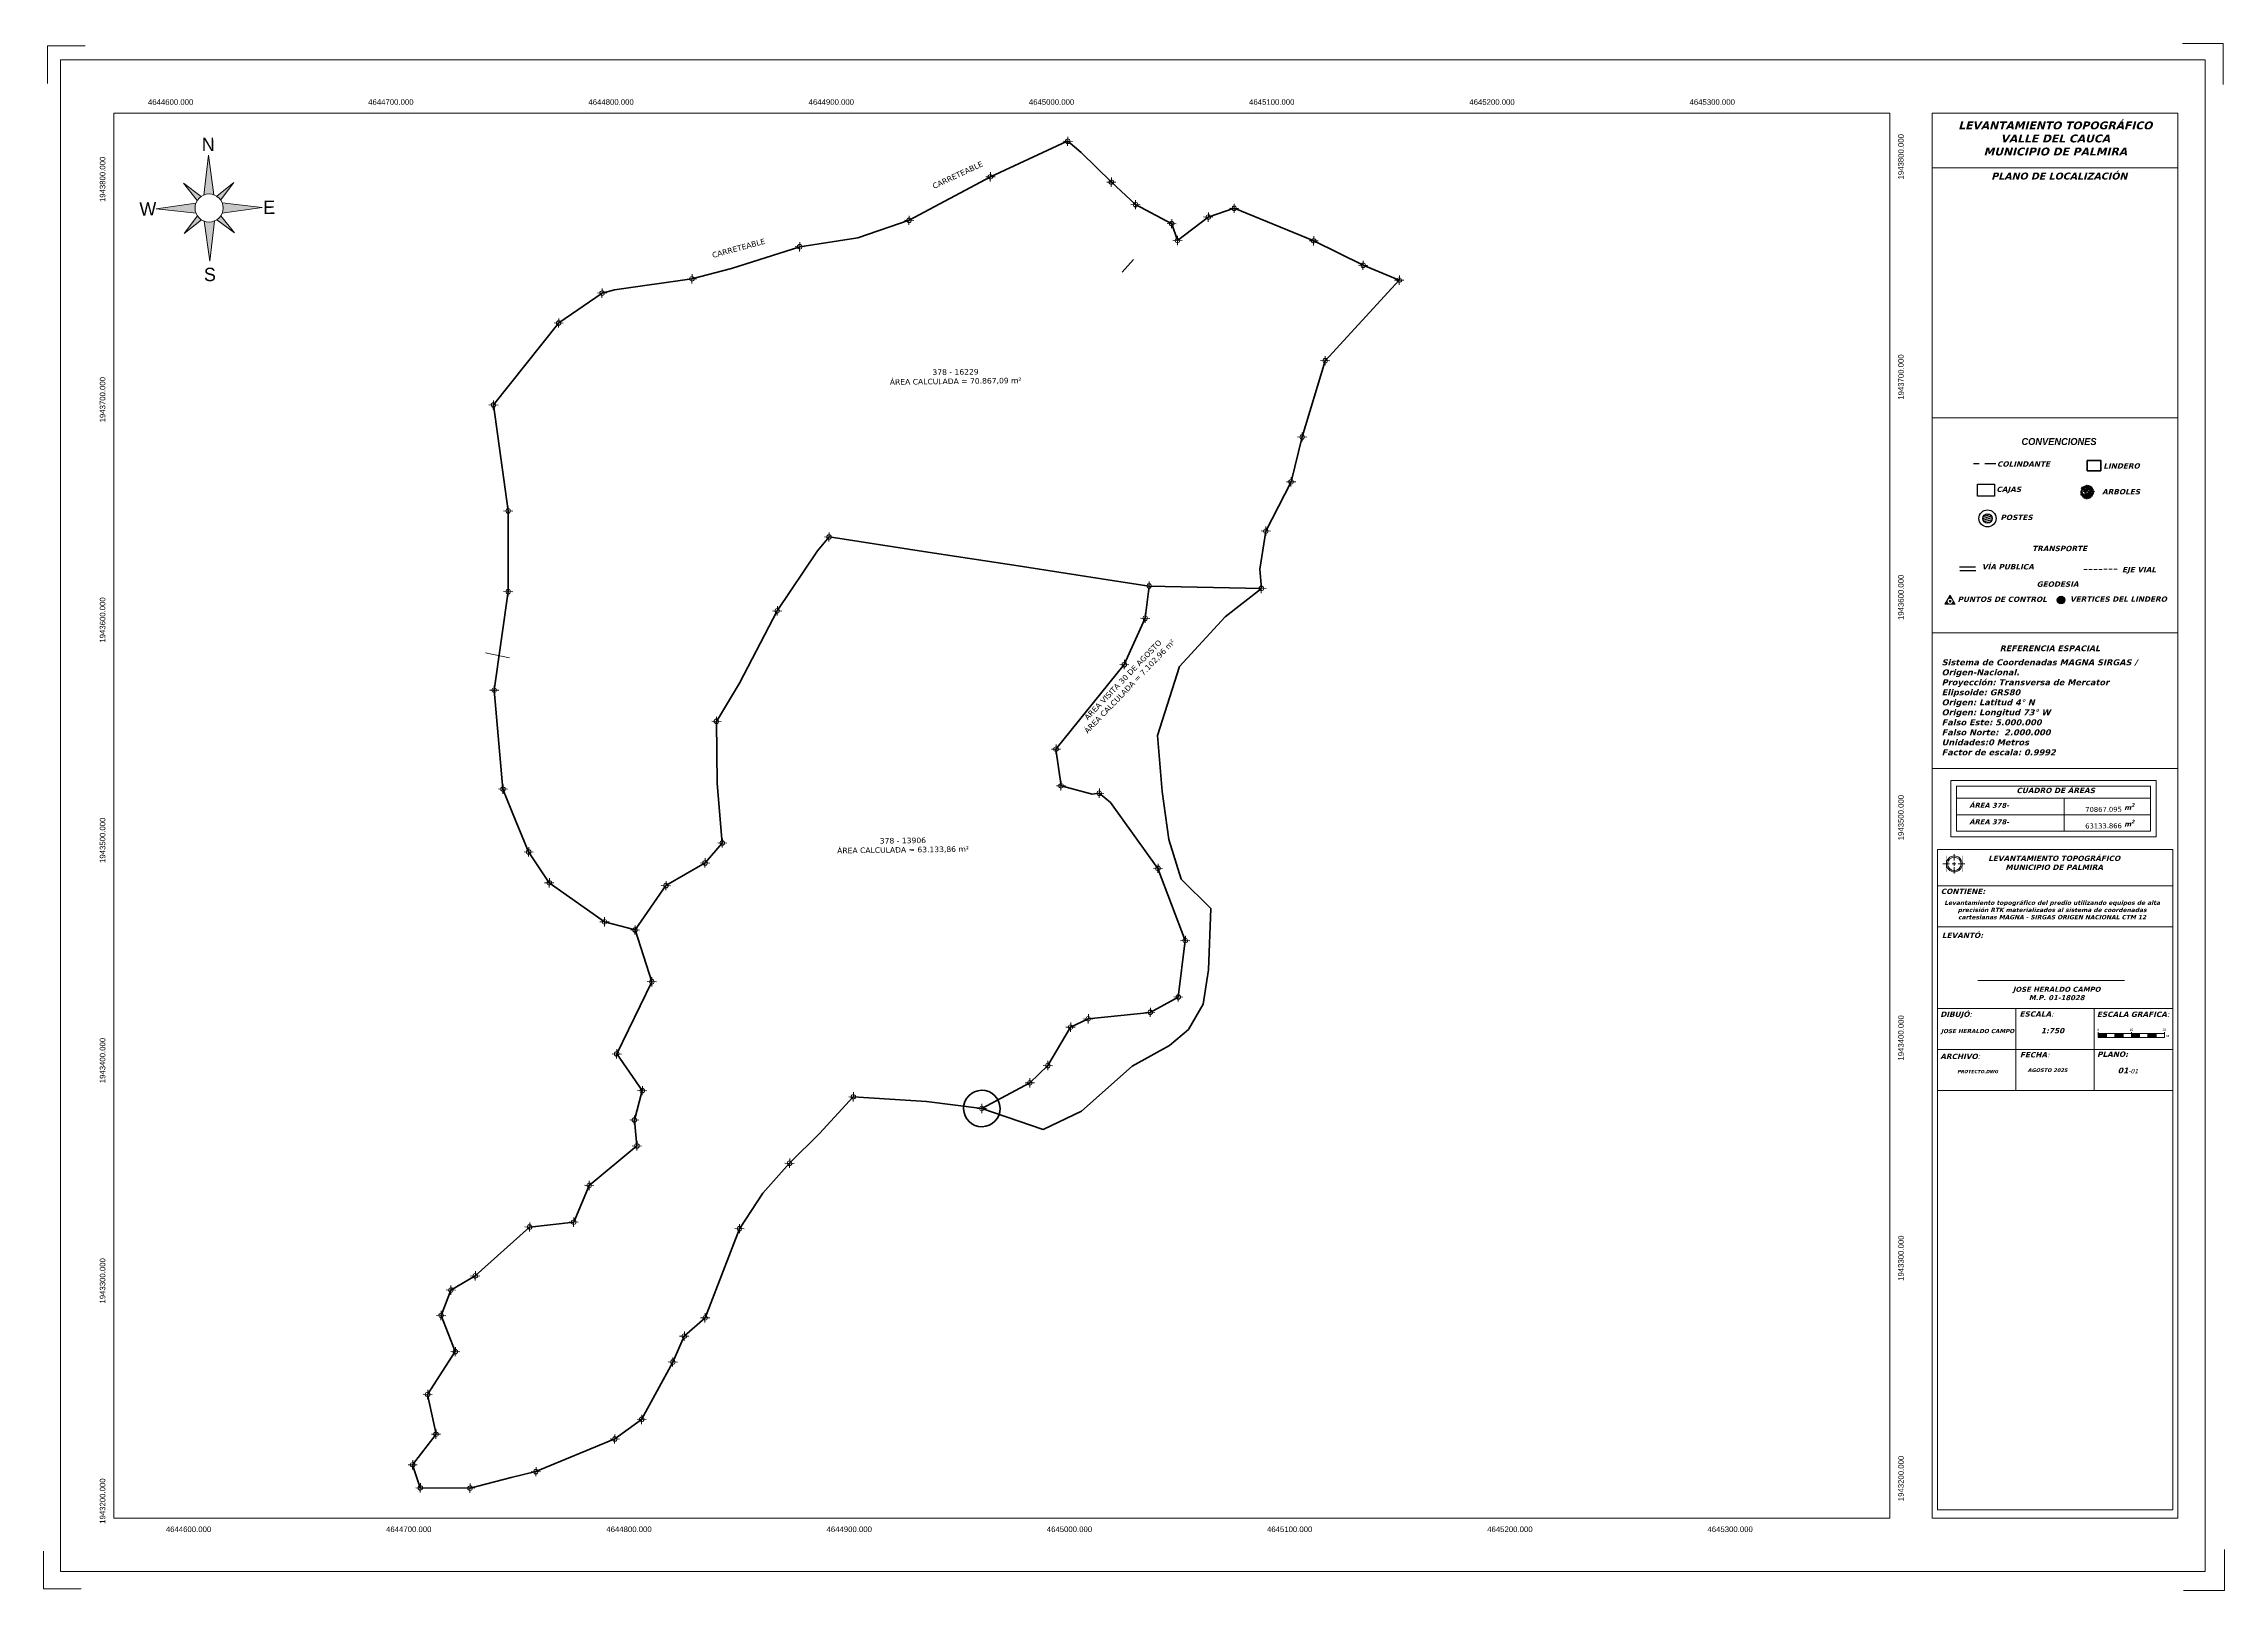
# Paper-space layout 'Layout1' of a CAD drawing. Header units: metres. Extents: x 4 to 995, y 3 to 705.
# The model-space entities are those that its viewports show. They can reach past a viewport. Long polylines and large blocks are cut down to what shows.
import ezdxf
from ezdxf.enums import TextEntityAlignment as Align

# ---------------------------------------------------------------- set-up
doc = ezdxf.new("R2010")
doc.units = ezdxf.units.M
doc.linetypes.add('DASHED', pattern=[0.75, 0.5, -0.25])
doc.linetypes.add('DASHED2', pattern=[0.375, 0.25, -0.125])
for name, color, linetype in [('A-COLIN', 251, 'DASHED2'), ('AA-PISO1', 5, 'Continuous'), ('AA-VERTICES', 7, 'Continuous'), ('AA-VIA', 30, 'Continuous'), ('acotado', 7, 'Continuous'), ('area', 6, 'Continuous'), ('DWGAUTOCAD.COM', 7, 'Continuous'), ('EL-Postes Energia', 40, 'Continuous')]:
    doc.layers.add(name, color=color, linetype=linetype)
for name, color, linetype, lineweight in [('A-COTAS', 7, 'Continuous', 0), ('AA-LINDERO', 14, 'Continuous', 35), ('AA-POSTES', 40, 'Continuous', 30), ('DELTAS', 222, 'Continuous', 20)]:
    doc.layers.add(name, color=color, linetype=linetype, lineweight=lineweight)
doc.styles.add('$3$Scale Bar', font='arial.ttf')
doc.styles.add('North Arrow Text', font='BOD_R.TTF', dxfattribs={"height": 0.1})
doc.styles.get("Standard").update_dxf_attribs({"font": 'verdana.ttf'})
doc.dimstyles.new('Igac_1000', dxfattribs={"dimscale": 0, "dimtxt": 1.6, "dimasz": 0.18, "dimexe": 0.18, "dimexo": 0.0625, "dimgap": 0.007, "dimtad": 0, "dimlfac": -1, "dimzin": 0, "dimdsep": 46, "dimtxsty": 'Standard', "dimblk": 'NONE', "dimcen": 0.09, "dimse1": 1, "dimse2": 1, "dimsd1": 1, "dimsd2": 1, "dimadec": 0, "dimazin": 0, "dimtfac": 1, "dimtofl": 0, "dimtmove": 0, "dimatfit": 3, "dimldrblk": 'NONE', "dimfxl": 1, "dimfxlon": 1, "dimtolj": 1, "dimtzin": 0, "dimarcsym": 0})

# ---------------------------------------------------------------- blocks, each defined once
blk = doc.blocks.new('DELTA')
at = {"layer": 'DELTAS'}
h = blk.add_hatch(color=256, dxfattribs=at)
h.dxf.hatch_style = 1
h.paths.add_polyline_path([(1057974.24, 869572.42), (1057974.02, 869572.04, -0.57735), (1057974.46, 869572.04)])
h.paths.add_polyline_path([(1057973.81, 869571.67), (1057974.24, 869571.67, -0.414214), (1057973.99, 869571.92, -0.131652), (1057974.02, 869572.04)])
h.paths.add_polyline_path([(1057974.24, 869571.67), (1057974.67, 869571.67), (1057974.46, 869572.04, -0.131652), (1057974.49, 869571.92, -0.414214)])
for p, q in [((1057974.15, 869571.87), (1057974.33, 869571.97)), ((1057974.33, 869571.87), (1057974.15, 869571.97)), ((1057974.24, 869572.02), (1057974.24, 869571.82))]:
    blk.add_line(p, q, dxfattribs=at)
at = {"layer": 'DELTAS', "flags": 128}
blk.add_lwpolyline([(1057974.67, 869571.67), (1057974.24, 869572.42), (1057973.81, 869571.67)], close=True, dxfattribs=at)
at = {"layer": 'DELTAS'}
blk.add_circle((1057974.24, 869571.92), 0.25, dxfattribs=at)
blk = doc.blocks.new('Poste Energia')
at = {"layer": 'EL-Postes Energia'}
h = blk.add_hatch(dxfattribs=at)
h.set_pattern_fill('_USER', color=40, scale=0.2, angle=5.0639, style=0, pattern_type=0)
h.set_pattern_definition([(5.063915929, (-2290675.0252, -122883.14583), (-0.017653397341, 0.19921937045), [])])
h.paths.add_polyline_path([(-0.55, 0, 1), (0.55, 0, 1)])
at = {"layer": 'EL-Postes Energia', "color": 40}
for radius in [1, 0.55]:
    blk.add_circle((0, 0), radius, dxfattribs=at)
blk = doc.blocks.new('A$C0DF638D0')
at = {"color": 66}
for p, q in [((0.16, 2.38), (0.2, 2.4)), ((0.16, 2.29), (0.16, 2.38)), ((0.2, 2.59), (0.21, 2.62)), ((0.21, 2.56), (0.2, 2.59)), ((0.2, 2.4), (0.23, 2.4)), ((0.21, 2.65), (0.25, 2.66)), ((0.21, 2.62), (0.21, 2.65)), ((0.21, 2.52), (0.21, 2.56)), ((0.23, 2.49), (0.21, 2.52)), ((0.26, 2.47), (0.23, 2.49)), ((0.23, 2.4), (0.26, 2.41)), ((0.25, 2.66), (0.28, 2.66)), ((0.34, 2.47), (0.26, 2.47)), ((0.26, 2.41), (0.34, 2.41)), ((0.28, 2.89), (0.3, 2.92)), ((0.3, 2.86), (0.28, 2.89)), ((0.28, 2.66), (0.32, 2.65)), ((0.3, 2.92), (0.32, 2.95)), ((0.32, 2.83), (0.3, 2.86)), ((0.32, 2.95), (0.36, 2.98)), ((0.36, 2.82), (0.32, 2.83)), ((0.32, 2.65), (0.34, 2.62)), ((0.34, 2.69), (0.36, 2.72)), ((0.36, 2.65), (0.34, 2.69)), ((0.34, 2.62), (0.36, 2.65)), ((0.34, 2.41), (0.34, 2.47)), ((0.36, 2.98), (0.39, 2.96)), ((0.37, 2.79), (0.36, 2.82)), ((0.36, 2.72), (0.39, 2.7)), ((0.41, 2.79), (0.37, 2.79)), ((0.39, 2.96), (0.39, 2.93)), ((0.39, 2.93), (0.42, 2.92)), ((0.39, 2.7), (0.42, 2.69)), ((0.44, 2.78), (0.41, 2.79)), ((0.42, 3.21), (0.44, 3.24)), ((0.44, 3.18), (0.42, 3.21)), ((0.42, 2.92), (0.46, 2.92)), ((0.42, 2.69), (0.46, 2.69)), ((0.44, 3.24), (0.48, 3.26)), ((0.44, 3.14), (0.44, 3.18)), ((0.46, 3.11), (0.44, 3.14)), ((0.46, 2.75), (0.44, 2.78)), ((0.5, 3.08), (0.46, 3.11)), ((0.46, 2.98), (0.5, 2.99)), ((0.46, 2.92), (0.46, 2.98)), ((0.46, 2.69), (0.46, 2.75)), ((0.48, 3.26), (0.5, 3.29)), ((0.5, 3.29), (0.53, 3.3)), ((0.53, 3.08), (0.5, 3.08)), ((0.5, 2.99), (0.53, 2.98)), ((0.53, 3.3), (0.55, 3.23)), ((0.55, 3.05), (0.53, 3.08)), ((0.53, 2.98), (0.53, 2.95)), ((0.53, 2.95), (0.57, 2.93)), ((0.55, 3.23), (0.58, 3.2)), ((0.58, 3.05), (0.55, 3.05)), ((0.57, 2.93), (0.61, 2.96)), ((0.58, 3.2), (0.62, 3.2)), ((0.61, 3.02), (0.58, 3.05)), ((0.61, 2.96), (0.61, 3.02)), ((0.62, 3.2), (0.66, 3.23)), ((0.66, 3.23), (0.62, 3.23)), ((0.62, 3.23), (0.64, 3.17)), ((0.64, 3.54), (0.66, 3.57)), ((0.64, 3.48), (0.64, 3.54)), ((0.68, 3.44), (0.64, 3.48)), ((0.64, 3.17), (0.64, 3.14)), ((0.64, 3.14), (0.68, 3.12)), ((0.66, 3.57), (0.68, 3.6)), ((0.68, 3.6), (0.71, 3.57)), ((0.69, 3.41), (0.68, 3.44)), ((0.68, 3.12), (0.71, 3.18)), ((0.73, 3.38), (0.69, 3.41)), ((0.69, 3.24), (0.73, 3.26)), ((0.71, 3.21), (0.69, 3.24)), ((0.71, 3.57), (0.71, 3.54)), ((0.71, 3.54), (0.74, 3.52)), ((0.71, 3.18), (0.71, 3.21)), ((0.77, 3.36), (0.73, 3.38)), ((0.73, 3.26), (0.74, 3.29)), ((0.74, 3.52), (0.78, 3.52)), ((0.74, 3.29), (0.78, 3.27)), ((0.8, 3.36), (0.77, 3.36)), ((0.78, 3.52), (0.82, 3.51)), ((0.78, 3.27), (0.8, 3.24)), ((0.84, 3.35), (0.8, 3.36)), ((0.8, 3.24), (0.84, 3.24)), ((0.82, 3.51), (0.85, 3.52)), ((0.85, 3.3), (0.84, 3.35)), ((0.84, 3.24), (0.85, 3.27)), ((0.85, 3.52), (0.87, 3.49)), ((0.85, 3.27), (0.85, 3.3)), ((0.87, 3.49), (0.9, 3.48)), ((0.9, 3.48), (0.9, 3.45)), ((0.9, 3.45), (0.93, 3.42)), ((0.93, 3.42), (0.96, 3.39)), ((0.96, 3.86), (0.98, 3.9)), ((0.96, 3.8), (0.96, 3.86)), ((0.98, 3.77), (0.96, 3.8)), ((0.96, 3.39), (0.98, 3.36)), ((0.98, 3.9), (1.01, 3.9)), ((0.98, 3.73), (0.98, 3.77)), ((1, 3.7), (0.98, 3.73)), ((0.98, 3.36), (1.05, 3.33)), ((1, 3.67), (1, 3.7)), ((1.01, 3.64), (1, 3.67)), ((1.01, 3.9), (1.03, 3.93)), ((1.09, 3.58), (1.01, 3.64)), ((1.03, 3.93), (1.1, 3.93)), ((1.05, 3.33), (1.09, 3.3)), ((1.1, 3.55), (1.09, 3.58)), ((1.09, 3.3), (1.1, 3.27)), ((1.1, 3.93), (1.12, 3.9)), ((1.12, 3.51), (1.1, 3.55)), ((1.1, 3.27), (1.14, 3.29)), ((1.12, 3.9), (1.14, 3.87)), ((1.12, 3.48), (1.12, 3.51)), ((1.14, 3.41), (1.12, 3.48)), ((1.14, 3.87), (1.14, 3.84)), ((1.14, 3.84), (1.25, 3.84)), ((1.14, 3.38), (1.14, 3.41)), ((1.16, 3.35), (1.14, 3.38)), ((1.14, 3.32), (1.16, 3.35)), ((1.14, 3.29), (1.14, 3.32)), ((1.25, 3.84), (1.26, 3.81)), ((1.26, 3.81), (1.26, 3.71)), ((1.26, 3.71), (1.3, 3.7)), ((1.3, 3.7), (1.3, 3.73)), ((1.3, 3.73), (1.34, 3.73)), ((1.34, 3.73), (1.35, 3.7)), ((1.35, 3.7), (1.37, 3.65)), ((1.37, 3.65), (1.41, 3.65)), ((1.39, 4.03), (1.41, 4.06)), ((1.41, 3.99), (1.39, 4.03)), ((1.41, 4.06), (1.41, 4.09)), ((1.41, 4.09), (1.44, 4.06)), ((1.41, 3.8), (1.41, 3.99)), ((1.42, 3.77), (1.41, 3.8)), ((1.41, 3.65), (1.42, 3.68)), ((1.42, 3.68), (1.42, 3.77)), ((1.44, 4.06), (1.44, 4)), ((1.44, 4), (1.46, 3.97)), ((1.46, 3.97), (1.5, 3.96)), ((1.5, 3.96), (1.51, 3.99)), ((1.51, 4.03), (1.53, 4.06)), ((1.51, 3.99), (1.51, 4.03)), ((1.53, 4.06), (1.55, 4.03)), ((1.55, 4.03), (1.57, 4)), ((1.57, 4), (1.61, 4)), ((1.61, 4), (1.62, 3.97)), ((1.62, 2.83), (1.61, 2.8)), ((1.61, 2.8), (1.61, 2.79)), ((1.62, 3.97), (1.62, 3.94)), ((1.62, 3.94), (1.67, 3.94)), ((1.66, 3.1), (1.62, 3.11)), ((1.62, 3.11), (1.62, 2.98)), ((1.62, 2.98), (1.66, 2.96)), ((1.66, 2.8), (1.62, 2.83)), ((1.69, 3.11), (1.66, 3.1)), ((1.66, 2.96), (1.66, 2.93)), ((1.66, 2.93), (1.69, 2.89)), ((1.67, 2.83), (1.66, 2.8)), ((1.67, 3.94), (1.71, 3.93)), ((1.69, 2.86), (1.67, 2.83)), ((1.77, 3.11), (1.69, 3.11)), ((1.69, 2.89), (1.69, 2.86)), ((1.71, 3.93), (1.74, 3.94)), ((1.73, 4.24), (1.74, 4.27)), ((1.73, 4.21), (1.73, 4.24)), ((1.74, 4.16), (1.73, 4.21)), ((1.74, 4.27), (1.77, 4.3)), ((1.74, 3.94), (1.74, 4.16)), ((1.77, 4.3), (1.8, 4.31)), ((1.82, 3.1), (1.77, 3.11)), ((1.8, 4.31), (1.83, 4.28)), ((1.83, 3.07), (1.82, 3.1)), ((1.83, 4.28), (1.87, 4.25)), ((1.85, 2.99), (1.83, 3.07)), ((1.89, 2.96), (1.85, 2.99)), ((1.87, 4.25), (1.94, 4.25)), ((1.94, 2.96), (1.89, 2.96)), ((1.93, 3.1), (1.93, 3.17)), ((1.93, 3.17), (1.96, 3.14)), ((1.96, 3.1), (1.93, 3.1)), ((1.94, 4.25), (2.01, 4.28)), ((1.96, 3.21), (1.94, 3.18)), ((1.94, 3.18), (1.94, 3.12)), ((1.94, 3.12), (1.96, 3.1)), ((1.98, 2.99), (1.94, 2.96)), ((1.98, 3.29), (1.96, 3.21)), ((1.96, 3.14), (1.98, 3.07)), ((2.05, 3.29), (1.98, 3.29)), ((1.98, 3.07), (2.01, 3.04)), ((2.03, 3.01), (1.98, 2.99)), ((2.01, 4.28), (2.05, 4.28)), ((2.01, 3.04), (2.03, 3.01)), ((2.05, 4.28), (2.06, 4.24)), ((2.06, 3.32), (2.05, 3.29)), ((2.06, 4.24), (2.06, 4.18)), ((2.06, 4.18), (2.14, 4.18)), ((2.1, 3.33), (2.06, 3.32)), ((2.14, 3.35), (2.1, 3.33)), ((2.14, 4.18), (2.14, 4.21)), ((2.14, 4.21), (2.17, 4.21)), ((2.17, 3.33), (2.14, 3.35)), ((2.17, 4.21), (2.19, 4.18)), ((2.21, 3.27), (2.17, 3.33)), ((2.19, 4.18), (2.19, 4.15)), ((2.19, 4.15), (2.23, 4.13)), ((2.21, 3.2), (2.21, 3.27)), ((2.23, 3.15), (2.21, 3.2)), ((2.23, 4.13), (2.23, 4.08)), ((2.23, 3.11), (2.23, 3.15)), ((2.25, 3.08), (2.23, 3.11)), ((2.26, 3.04), (2.25, 3.08)), ((2.26, 2.98), (2.26, 3.04)), ((2.28, 2.95), (2.26, 2.98)), ((2.3, 2.92), (2.28, 2.95)), ((2.31, 2.95), (2.3, 2.92)), ((2.33, 2.98), (2.31, 2.95)), ((2.35, 3.01), (2.33, 2.98)), ((2.39, 3.01), (2.35, 3.01)), ((2.42, 3.07), (2.39, 3.04)), ((2.39, 3.04), (2.39, 3.01)), ((2.46, 3.04), (2.42, 3.07)), ((2.48, 3.01), (2.46, 3.04)), ((2.48, 2.95), (2.48, 3.01)), ((2.5, 2.91), (2.48, 2.95)), ((2.5, 2.88), (2.5, 2.91)), ((2.53, 2.86), (2.5, 2.88)), ((2.55, 2.89), (2.53, 2.86)), ((2.57, 2.92), (2.55, 2.89)), ((2.58, 2.95), (2.57, 2.92)), ((2.6, 2.98), (2.58, 2.95)), ((2.62, 3.01), (2.6, 2.98)), ((2.64, 3.04), (2.62, 3.01)), ((2.67, 3.02), (2.64, 3.04)), ((2.71, 3.02), (2.67, 3.02)), ((2.74, 3.04), (2.71, 3.05)), ((2.71, 3.05), (2.71, 3.02)), ((2.74, 3.01), (2.74, 3.04)), ((2.77, 2.98), (2.74, 3.01)), ((2.8, 2.99), (2.77, 2.98)), ((2.82, 3.05), (2.8, 3.02)), ((2.8, 3.02), (2.8, 2.99)), ((2.8, 2.29), (2.83, 2.31)), ((2.83, 3.02), (2.82, 3.05)), ((2.83, 2.99), (2.83, 3.02)), ((2.85, 2.96), (2.83, 2.99)), ((2.83, 2.31), (2.87, 2.31)), ((2.85, 2.93), (2.85, 2.96)), ((2.89, 2.91), (2.85, 2.93)), ((2.87, 2.31), (2.93, 2.29)), ((2.9, 2.86), (2.89, 2.91)), ((2.94, 2.83), (2.9, 2.86)), ((2.93, 2.29), (2.96, 2.28)), ((2.98, 2.83), (2.94, 2.83)), ((2.96, 2.28), (2.98, 2.23)), ((2.99, 2.86), (2.98, 2.83)), ((2.98, 2.23), (3.01, 2.23)), ((3.03, 2.88), (2.99, 2.86)), ((3.01, 2.23), (3.01, 2.17)), ((3.01, 2.17), (3.05, 2.2)), ((3.05, 2.91), (3.03, 2.88)), ((3.05, 2.86), (3.05, 2.91)), ((3.06, 2.83), (3.05, 2.86)), ((3.05, 2.2), (3.06, 2.23)), ((3.06, 2.78), (3.06, 2.83)), ((3.09, 2.75), (3.06, 2.78)), ((3.06, 2.67), (3.09, 2.75)), ((3.06, 2.6), (3.06, 2.67)), ((3.09, 2.57), (3.06, 2.6)), ((3.06, 2.23), (3.1, 2.25)), ((3.12, 2.59), (3.09, 2.57)), ((3.1, 2.25), (3.14, 2.26)), ((3.15, 2.6), (3.12, 2.59)), ((3.14, 2.26), (3.17, 2.25)), ((3.22, 2.6), (3.15, 2.6)), ((3.17, 2.25), (3.21, 2.28)), ((3.21, 2.28), (3.22, 2.31)), ((3.25, 2.54), (3.22, 2.6)), ((3.22, 2.31), (3.25, 2.34)), ((3.25, 2.46), (3.25, 2.54)), ((3.26, 2.43), (3.25, 2.46)), ((3.25, 2.37), (3.26, 2.4)), ((3.25, 2.34), (3.25, 2.37)), ((3.26, 2.4), (3.26, 2.43))]:
    blk.add_line(p, q, dxfattribs=at)
at = {"color": 62}
for p, q in [((0.16, 2.23), (0.16, 2.28)), ((0.17, 2.2), (0.16, 2.23)), ((0.21, 2.19), (0.17, 2.2)), ((0.26, 2.19), (0.21, 2.19)), ((0.21, 1.77), (0.23, 1.8)), ((0.23, 1.74), (0.21, 1.77)), ((0.23, 1.8), (0.26, 1.85)), ((0.25, 1.71), (0.23, 1.74)), ((0.23, 1.68), (0.25, 1.71)), ((0.25, 1.65), (0.23, 1.68)), ((0.36, 1.65), (0.25, 1.65)), ((0.3, 2.17), (0.26, 2.19)), ((0.26, 1.85), (0.3, 1.87)), ((0.3, 2.13), (0.3, 2.17)), ((0.32, 2.1), (0.3, 2.13)), ((0.3, 1.87), (0.36, 1.87)), ((0.37, 2.07), (0.32, 2.1)), ((0.36, 1.87), (0.37, 1.9)), ((0.39, 1.71), (0.36, 1.65)), ((0.39, 2.1), (0.37, 2.07)), ((0.37, 1.9), (0.39, 1.97)), ((0.37, 1.65), (0.39, 1.68)), ((0.37, 1.62), (0.37, 1.65)), ((0.41, 1.61), (0.37, 1.62)), ((0.41, 2.13), (0.39, 2.1)), ((0.39, 1.97), (0.42, 1.97)), ((0.39, 1.68), (0.39, 1.71)), ((0.44, 2.12), (0.41, 2.13)), ((0.44, 1.62), (0.41, 1.61)), ((0.42, 1.97), (0.44, 1.94)), ((0.44, 2.09), (0.44, 2.12)), ((0.46, 2.06), (0.44, 2.09)), ((0.44, 1.94), (0.48, 1.94)), ((0.48, 1.62), (0.44, 1.62)), ((0.5, 2.06), (0.46, 2.06)), ((0.48, 1.94), (0.5, 1.97)), ((0.52, 1.64), (0.48, 1.62)), ((0.52, 2.09), (0.5, 2.06)), ((0.5, 1.97), (0.52, 2.01)), ((0.5, 1.04), (0.53, 1.06)), ((0.5, 1.01), (0.5, 1.04)), ((0.53, 0.98), (0.5, 1.01)), ((0.55, 2.15), (0.52, 2.09)), ((0.52, 2.04), (0.53, 2.12)), ((0.52, 2.01), (0.52, 2.04)), ((0.53, 1.67), (0.52, 1.64)), ((0.52, 1.48), (0.53, 1.51)), ((0.52, 1.43), (0.52, 1.48)), ((0.55, 1.42), (0.52, 1.43)), ((0.53, 2.12), (0.62, 2.12)), ((0.57, 1.72), (0.53, 1.7)), ((0.53, 1.7), (0.53, 1.67)), ((0.53, 1.51), (0.57, 1.54)), ((0.53, 1.09), (0.55, 1.12)), ((0.53, 1.06), (0.53, 1.09)), ((0.61, 0.98), (0.53, 0.98)), ((0.58, 2.19), (0.55, 2.15)), ((0.55, 1.61), (0.57, 1.64)), ((0.57, 1.57), (0.55, 1.61)), ((0.62, 1.42), (0.55, 1.42)), ((0.55, 1.12), (0.62, 1.12)), ((0.62, 1.74), (0.57, 1.72)), ((0.57, 1.64), (0.61, 1.65)), ((0.57, 1.54), (0.57, 1.57)), ((0.61, 2.23), (0.58, 2.19)), ((0.64, 2.31), (0.61, 2.29)), ((0.61, 2.29), (0.61, 2.23)), ((0.61, 1.65), (0.64, 1.65)), ((0.62, 0.95), (0.61, 0.98)), ((0.62, 2.12), (0.66, 2.13)), ((0.66, 1.75), (0.62, 1.77)), ((0.62, 1.77), (0.62, 1.74)), ((0.66, 1.45), (0.62, 1.42)), ((0.62, 1.12), (0.64, 1.15)), ((0.66, 0.95), (0.62, 0.95)), ((0.68, 2.29), (0.64, 2.31)), ((0.64, 1.65), (0.66, 1.68)), ((0.64, 1.15), (0.66, 1.2)), ((0.66, 2.13), (0.69, 2.13)), ((0.68, 1.72), (0.66, 1.75)), ((0.66, 1.68), (0.68, 1.72)), ((0.69, 1.46), (0.66, 1.45)), ((0.66, 1.25), (0.68, 1.28)), ((0.66, 1.2), (0.66, 1.25)), ((0.68, 0.92), (0.66, 0.95)), ((0.71, 2.28), (0.68, 2.29)), ((0.68, 1.28), (0.71, 1.31)), ((0.71, 0.92), (0.68, 0.92)), ((0.69, 2.16), (0.71, 2.22)), ((0.69, 2.13), (0.69, 2.16)), ((0.71, 1.54), (0.69, 1.46)), ((0.71, 2.22), (0.71, 2.28)), ((0.73, 1.57), (0.71, 1.54)), ((0.71, 1.31), (0.74, 1.33)), ((0.74, 0.93), (0.71, 0.92)), ((0.77, 1.57), (0.73, 1.57)), ((0.74, 1.33), (0.78, 1.34)), ((0.77, 0.96), (0.74, 0.93)), ((0.8, 1.54), (0.77, 1.57)), ((0.8, 1.01), (0.77, 0.99)), ((0.77, 0.99), (0.77, 0.96)), ((0.78, 1.34), (0.82, 1.37)), ((0.82, 1.57), (0.8, 1.54)), ((0.84, 1.01), (0.8, 1.01)), ((0.93, 1.57), (0.82, 1.57)), ((0.82, 1.37), (0.85, 1.37)), ((0.87, 1.11), (0.84, 1.05)), ((0.84, 1.05), (0.84, 1.01)), ((0.85, 1.37), (0.89, 1.39)), ((0.9, 1.14), (0.87, 1.11)), ((0.89, 1.39), (0.9, 1.42)), ((0.9, 1.48), (0.94, 1.49)), ((0.93, 1.45), (0.9, 1.48)), ((0.9, 1.42), (0.93, 1.45)), ((0.93, 1.21), (0.9, 1.17)), ((0.9, 1.17), (0.9, 1.14)), ((0.96, 1.58), (0.93, 1.57)), ((0.96, 1.24), (0.93, 1.24)), ((0.93, 1.24), (0.93, 1.21)), ((0.94, 1.49), (0.98, 1.51)), ((1, 1.58), (0.96, 1.58)), ((0.96, 1.21), (0.96, 1.24)), ((0.98, 1.17), (0.96, 1.21)), ((0.98, 1.51), (1.05, 1.45)), ((1.03, 1.15), (0.98, 1.17)), ((0.98, 0.96), (1, 0.99)), ((1.01, 0.96), (0.98, 0.96)), ((0.98, 0.5), (1, 0.53)), ((1, 0.47), (0.98, 0.5)), ((1.01, 1.61), (1, 1.58)), ((1, 0.99), (1.05, 1.01)), ((1, 0.56), (1.03, 0.62)), ((1, 0.53), (1, 0.56)), ((1.07, 0.47), (1, 0.47)), ((1.05, 1.65), (1.01, 1.64)), ((1.01, 1.64), (1.01, 1.61)), ((1.09, 0.95), (1.01, 0.96)), ((1.09, 1.15), (1.03, 1.15)), ((1.03, 0.62), (1.05, 0.66)), ((1.09, 1.65), (1.05, 1.65)), ((1.05, 1.45), (1.07, 1.48)), ((1.05, 1.01), (1.09, 1.04)), ((1.05, 0.66), (1.09, 0.69)), ((1.07, 1.48), (1.1, 1.52)), ((1.07, 0.79), (1.09, 0.85)), ((1.09, 0.76), (1.07, 0.79)), ((1.09, 0.44), (1.07, 0.47)), ((1.12, 1.64), (1.09, 1.65)), ((1.1, 1.2), (1.09, 1.15)), ((1.09, 1.04), (1.12, 1.05)), ((1.1, 0.91), (1.09, 0.95)), ((1.09, 0.85), (1.1, 0.91)), ((1.16, 0.79), (1.09, 0.79)), ((1.09, 0.79), (1.09, 0.76)), ((1.09, 0.69), (1.09, 0.75)), ((1.09, 0.75), (1.12, 0.73)), ((1.1, 0.47), (1.09, 0.44)), ((1.1, 1.58), (1.12, 1.61)), ((1.1, 1.52), (1.1, 1.58)), ((1.12, 1.33), (1.1, 1.25)), ((1.1, 1.25), (1.1, 1.2)), ((1.14, 0.48), (1.1, 0.47)), ((1.12, 1.61), (1.12, 1.64)), ((1.16, 1.31), (1.12, 1.33)), ((1.12, 1.05), (1.16, 1.08)), ((1.12, 0.73), (1.16, 0.73)), ((1.14, 1.18), (1.16, 1.25)), ((1.16, 1.12), (1.14, 1.18)), ((1.21, 0.51), (1.14, 0.48)), ((1.16, 1.25), (1.16, 1.31)), ((1.19, 1.12), (1.16, 1.12)), ((1.16, 1.08), (1.17, 1.11)), ((1.16, 0.73), (1.16, 0.79)), ((1.17, 1.11), (1.19, 1.15)), ((1.21, 1.21), (1.19, 1.15)), ((1.19, 1.15), (1.21, 1.2)), ((1.19, 1.15), (1.19, 1.12)), ((1.23, 1.33), (1.21, 1.27)), ((1.21, 1.27), (1.21, 1.21)), ((1.21, 1.2), (1.23, 1.24)), ((1.25, 0.53), (1.21, 0.51)), ((1.26, 1.45), (1.23, 1.37)), ((1.23, 1.31), (1.25, 1.39)), ((1.23, 1.37), (1.23, 1.33)), ((1.23, 1.24), (1.23, 1.31)), ((1.25, 1.39), (1.26, 1.45)), ((1.26, 0.59), (1.25, 0.53)), ((1.3, 0.63), (1.26, 0.59)), ((1.26, 0.36), (1.28, 0.39)), ((1.28, 0.33), (1.26, 0.36)), ((1.28, 0.42), (1.3, 0.45)), ((1.28, 0.39), (1.28, 0.42)), ((1.3, 0.3), (1.28, 0.33)), ((1.34, 0.64), (1.3, 0.63)), ((1.3, 0.45), (1.32, 0.48)), ((1.34, 0.27), (1.3, 0.3)), ((1.32, 0.6), (1.35, 0.63)), ((1.32, 0.48), (1.32, 0.6)), ((1.37, 0.72), (1.34, 0.67)), ((1.34, 0.67), (1.34, 0.64)), ((1.37, 0.27), (1.34, 0.27)), ((1.35, 0.63), (1.39, 0.66)), ((1.39, 0.75), (1.37, 0.72)), ((1.39, 0.3), (1.37, 0.27)), ((1.41, 0.72), (1.39, 0.75)), ((1.39, 0.66), (1.41, 0.69)), ((1.41, 0.33), (1.39, 0.3)), ((1.41, 0.69), (1.41, 0.72)), ((1.42, 0.38), (1.41, 0.33)), ((1.44, 0.59), (1.42, 0.56)), ((1.42, 0.56), (1.42, 0.38)), ((1.46, 0.62), (1.44, 0.59)), ((1.48, 0.72), (1.46, 0.67)), ((1.46, 0.67), (1.46, 0.62)), ((1.51, 0.45), (1.48, 0.78)), ((1.48, 0.78), (1.48, 0.72)), ((1.51, 0.6), (1.5, 0.57)), ((1.5, 0.57), (1.5, 0.54)), ((1.5, 0.54), (1.51, 0.51)), ((1.53, 0.67), (1.51, 0.64)), ((1.51, 0.64), (1.51, 0.6)), ((1.51, 0.51), (1.51, 0.45)), ((1.55, 0.73), (1.53, 0.7)), ((1.53, 0.7), (1.53, 0.67)), ((1.57, 0.79), (1.55, 0.76)), ((1.55, 0.76), (1.55, 0.73)), ((1.61, 0.82), (1.57, 0.79)), ((1.64, 0.82), (1.61, 0.82)), ((1.61, 0.35), (1.62, 0.39)), ((1.61, 0.2), (1.61, 0.35)), ((1.64, 0.17), (1.61, 0.2)), ((1.62, 0.76), (1.64, 0.82)), ((1.62, 0.39), (1.62, 0.76)), ((1.69, 0.16), (1.64, 0.17)), ((1.73, 0.17), (1.69, 0.16)), ((1.77, 0.2), (1.73, 0.17)), ((1.8, 0.2), (1.77, 0.2)), ((1.83, 0.29), (1.8, 0.26)), ((1.8, 0.26), (1.8, 0.2)), ((1.85, 0.41), (1.83, 0.33)), ((1.83, 0.33), (1.83, 0.29)), ((1.87, 0.44), (1.85, 0.41)), ((1.87, 0.41), (1.87, 0.44)), ((1.9, 0.41), (1.87, 0.41)), ((1.93, 0.44), (1.9, 0.41)), ((1.94, 0.47), (1.93, 0.44)), ((1.93, 0.35), (1.94, 0.39)), ((1.93, 0.22), (1.93, 0.35)), ((1.94, 0.19), (1.93, 0.22)), ((1.98, 0.56), (1.94, 0.5)), ((1.94, 0.5), (1.94, 0.47)), ((1.94, 0.39), (1.98, 0.42)), ((1.99, 0.17), (1.94, 0.19)), ((1.99, 0.53), (1.98, 0.56)), ((1.98, 0.45), (1.99, 0.48)), ((1.98, 0.42), (1.98, 0.45)), ((1.99, 0.48), (1.99, 0.53)), ((2.03, 0.16), (1.99, 0.17)), ((2.03, 0.1), (2.03, 0.16)), ((2.05, 0.07), (2.03, 0.1)), ((2.06, 0.03), (2.05, 0.07)), ((2.09, 0), (2.06, 0.03)), ((2.12, 0.01), (2.09, 0)), ((2.14, 0.13), (2.12, 0.1)), ((2.12, 0.1), (2.12, 0.07)), ((2.12, 0.07), (2.14, 0.04)), ((2.14, 0.04), (2.12, 0.01)), ((2.17, 0.14), (2.14, 0.13)), ((2.21, 0.36), (2.17, 0.35)), ((2.17, 0.35), (2.19, 0.32)), ((2.19, 0.17), (2.17, 0.14)), ((2.19, 0.32), (2.19, 0.29)), ((2.19, 0.29), (2.21, 0.24)), ((2.21, 0.24), (2.19, 0.2)), ((2.19, 0.2), (2.19, 0.17)), ((2.23, 0.75), (2.21, 0.78)), ((2.21, 0.78), (2.21, 0.36)), ((2.25, 0.72), (2.23, 0.75)), ((2.25, 0.69), (2.25, 0.72)), ((2.31, 0.69), (2.25, 0.69)), ((2.31, 0.66), (2.31, 0.69)), ((2.35, 0.62), (2.31, 0.66)), ((2.33, 0.19), (2.35, 0.22)), ((2.33, 0.09), (2.33, 0.19)), ((2.37, 0.07), (2.33, 0.09)), ((2.39, 0.6), (2.35, 0.62)), ((2.35, 0.22), (2.39, 0.26)), ((2.42, 0.04), (2.37, 0.07)), ((2.41, 0.57), (2.39, 0.6)), ((2.39, 0.26), (2.41, 0.29)), ((2.41, 0.29), (2.41, 0.57)), ((2.48, 0.01), (2.42, 0.04)), ((2.53, 0.01), (2.48, 0.01)), ((2.57, 0.09), (2.53, 0.07)), ((2.53, 0.07), (2.53, 0.01)), ((2.57, 0.06), (2.57, 0.09)), ((2.58, 0.03), (2.57, 0.06)), ((2.6, 0), (2.58, 0.03)), ((2.66, 0.62), (2.64, 0.59)), ((2.64, 0.59), (2.64, 0.5)), ((2.64, 0.5), (2.67, 0.44)), ((2.66, 0.35), (2.64, 0.32)), ((2.64, 0.32), (2.67, 0.26)), ((2.69, 0.66), (2.66, 0.62)), ((2.69, 0.38), (2.66, 0.35)), ((2.67, 0.44), (2.67, 0.41)), ((2.67, 0.41), (2.69, 0.38)), ((2.67, 0.26), (2.69, 0.23)), ((2.69, 0.04), (2.67, 0)), ((2.73, 0.66), (2.69, 0.66)), ((2.69, 0.23), (2.69, 0.17)), ((2.69, 0.17), (2.71, 0.14)), ((2.71, 0.07), (2.69, 0.04)), ((2.71, 0.14), (2.71, 0.07)), ((2.78, 0.62), (2.73, 0.66)), ((2.77, 0.62), (2.73, 0.62)), ((2.73, 0.62), (2.78, 0.62)), ((2.8, 0.6), (2.77, 0.62)), ((2.83, 0.56), (2.8, 0.6)), ((2.83, 0.5), (2.83, 0.56)), ((2.85, 0.47), (2.83, 0.5)), ((2.89, 0.45), (2.85, 0.47)), ((2.9, 0.42), (2.89, 0.45)), ((2.94, 0.42), (2.9, 0.42)), ((2.9, 0.32), (2.93, 0.36)), ((2.94, 0.27), (2.9, 0.32)), ((2.93, 0.36), (2.94, 0.39)), ((2.94, 0.39), (2.94, 0.42)), ((2.96, 0.24), (2.94, 0.27)), ((2.99, 0.23), (2.96, 0.24)), ((2.98, 0.2), (2.99, 0.23)), ((2.98, 0.17), (2.98, 0.2)), ((2.99, 0.14), (2.98, 0.17)), ((3.01, 0.82), (2.99, 0.85)), ((2.99, 0.85), (3.01, 0.82)), ((3.03, 0.64), (2.99, 0.6)), ((2.99, 0.6), (3.01, 0.57)), ((3.01, 0.11), (2.99, 0.14)), ((3.03, 0.78), (3.01, 0.82)), ((3.01, 0.82), (3.03, 0.79)), ((3.01, 0.57), (3.01, 0.54)), ((3.01, 0.54), (3.03, 0.51)), ((3.05, 0.13), (3.01, 0.11)), ((3.03, 0.79), (3.03, 0.64)), ((3.03, 0.73), (3.03, 0.78)), ((3.05, 0.69), (3.03, 0.73)), ((3.03, 0.51), (3.05, 0.45)), ((3.05, 0.66), (3.05, 0.69)), ((3.06, 0.63), (3.05, 0.66)), ((3.05, 0.45), (3.05, 0.39)), ((3.05, 0.39), (3.06, 0.36)), ((3.09, 0.17), (3.05, 0.16)), ((3.05, 0.16), (3.05, 0.13)), ((3.09, 0.69), (3.06, 0.66)), ((3.06, 0.66), (3.06, 0.63)), ((3.06, 0.36), (3.06, 0.3)), ((3.06, 0.3), (3.09, 0.27)), ((3.12, 0.7), (3.09, 0.69)), ((3.09, 0.27), (3.09, 0.17)), ((3.15, 0.69), (3.12, 0.7)), ((3.17, 0.66), (3.15, 0.69)), ((3.19, 0.82), (3.17, 0.78)), ((3.17, 0.78), (3.17, 0.66)), ((3.22, 0.86), (3.19, 0.85)), ((3.19, 0.85), (3.19, 0.82)), ((3.25, 0.83), (3.22, 0.86)), ((3.22, 0.48), (3.25, 0.53)), ((3.22, 0.41), (3.22, 0.48)), ((3.25, 0.38), (3.22, 0.41)), ((3.25, 0.8), (3.25, 0.83)), ((3.26, 0.76), (3.25, 0.8)), ((3.25, 0.56), (3.26, 0.59)), ((3.25, 0.53), (3.25, 0.56)), ((3.28, 0.36), (3.25, 0.38)), ((3.28, 0.73), (3.26, 0.76)), ((3.26, 0.62), (3.28, 0.7)), ((3.26, 0.59), (3.26, 0.62)), ((3.28, 0.7), (3.28, 0.73)), ((3.28, 0.32), (3.28, 0.36)), ((3.31, 0.26), (3.28, 0.32)), ((3.35, 0.24), (3.31, 0.26)), ((3.37, 0.27), (3.35, 0.24)), ((3.39, 0.3), (3.37, 0.27)), ((3.39, 1.03), (3.39, 1.02)), ((3.39, 1.02), (3.41, 0.99)), ((3.41, 0.67), (3.39, 0.64)), ((3.39, 0.64), (3.39, 0.57)), ((3.39, 0.57), (3.41, 0.54)), ((3.41, 0.38), (3.39, 0.33)), ((3.39, 0.33), (3.39, 0.3)), ((3.41, 0.99), (3.44, 0.98)), ((3.44, 0.85), (3.41, 0.82)), ((3.41, 0.82), (3.42, 0.79)), ((3.41, 0.64), (3.41, 0.67)), ((3.44, 0.63), (3.41, 0.64)), ((3.41, 0.54), (3.41, 0.51)), ((3.41, 0.51), (3.42, 0.47)), ((3.42, 0.41), (3.41, 0.38)), ((3.42, 0.79), (3.42, 0.76)), ((3.42, 0.76), (3.44, 0.73)), ((3.42, 0.47), (3.44, 0.44)), ((3.44, 0.44), (3.42, 0.41)), ((3.44, 0.98), (3.44, 0.91)), ((3.44, 0.91), (3.46, 0.88)), ((3.46, 0.88), (3.44, 0.85)), ((3.44, 0.73), (3.44, 0.63)), ((2.67, 0), (2.6, 0))]:
    blk.add_line(p, q, dxfattribs=at)
at = {"color": 64}
for p, q in [((1.37, 2.15), (1.37, 2.07)), ((1.37, 2.07), (1.39, 2)), ((1.39, 2), (1.39, 1.97)), ((1.39, 1.97), (1.42, 1.96)), ((1.42, 1.96), (1.46, 1.97)), ((1.46, 1.97), (1.48, 1.94)), ((1.48, 1.94), (1.48, 1.85)), ((1.48, 1.85), (1.51, 1.83)), ((1.51, 1.68), (1.5, 1.65)), ((1.5, 1.65), (1.5, 1.49)), ((1.5, 1.49), (1.53, 1.49)), ((1.51, 1.83), (1.53, 1.75)), ((1.53, 1.72), (1.51, 1.68)), ((1.53, 1.75), (1.53, 1.72)), ((1.53, 1.49), (1.55, 1.52)), ((1.55, 1.52), (1.57, 1.55)), ((1.57, 1.55), (1.61, 1.57)), ((1.61, 1.57), (1.62, 1.54)), ((1.62, 1.54), (1.62, 1.51)), ((1.62, 1.51), (1.64, 1.48)), ((1.64, 1.48), (1.67, 1.48)), ((1.67, 1.48), (1.69, 1.51)), ((1.69, 1.51), (1.71, 1.54)), ((1.71, 1.54), (1.74, 1.55)), ((1.73, 1.58), (1.73, 1.61)), ((1.73, 1.61), (1.77, 1.59)), ((1.74, 1.55), (1.73, 1.58)), ((1.77, 1.59), (1.8, 1.57)), ((1.8, 1.36), (1.78, 1.33)), ((1.78, 1.33), (1.82, 1.3)), ((1.8, 1.57), (1.82, 1.54)), ((1.82, 1.51), (1.8, 1.48)), ((1.8, 1.48), (1.8, 1.36)), ((1.82, 1.54), (1.82, 1.51)), ((1.82, 1.3), (1.85, 1.3)), ((1.85, 1.3), (1.87, 1.34)), ((1.87, 1.37), (1.89, 1.4)), ((1.87, 1.34), (1.87, 1.37)), ((1.89, 1.43), (1.93, 1.46)), ((1.89, 1.4), (1.89, 1.43)), ((1.93, 1.46), (1.96, 1.43)), ((1.96, 1.43), (1.99, 1.37)), ((1.99, 1.37), (1.99, 1.34)), ((1.99, 1.34), (2.01, 1.31)), ((2.01, 1.31), (2.01, 1.25)), ((2.01, 1.25), (2.06, 1.24)), ((2.06, 1.24), (2.1, 1.27)), ((2.1, 1.34), (2.14, 1.37)), ((2.1, 1.27), (2.1, 1.34)), ((2.14, 1.37), (2.17, 1.39)), ((2.17, 1.39), (2.17, 1.36)), ((2.17, 1.36), (2.19, 1.3)), ((2.19, 1.3), (2.21, 1.27)), ((2.21, 1.27), (2.25, 1.25)), ((2.23, 1.4), (2.23, 1.43)), ((2.23, 1.43), (2.26, 1.4)), ((2.25, 1.37), (2.23, 1.4)), ((2.26, 1.34), (2.25, 1.37)), ((2.25, 1.25), (2.26, 1.3)), ((2.26, 1.4), (2.3, 1.39)), ((2.26, 1.3), (2.26, 1.34)), ((2.3, 1.39), (2.3, 1.27)), ((2.3, 1.27), (2.31, 1.22)), ((2.31, 1.22), (2.31, 1.11)), ((2.31, 1.11), (2.33, 1.08)), ((2.33, 1.08), (2.35, 1.05)), ((2.35, 1.05), (2.39, 1.04)), ((2.37, 1.61), (2.37, 1.67)), ((2.37, 1.67), (2.39, 1.65)), ((2.39, 1.57), (2.37, 1.61)), ((2.42, 1.54), (2.39, 1.57)), ((2.39, 1.04), (2.42, 1.08)), ((2.46, 1.52), (2.42, 1.54)), ((2.42, 1.08), (2.44, 1.11)), ((2.44, 1.11), (2.44, 1.14)), ((2.44, 1.14), (2.48, 1.12)), ((2.5, 1.51), (2.46, 1.52)), ((2.48, 1.12), (2.51, 1.15)), ((2.5, 1.48), (2.5, 1.51)), ((2.51, 1.45), (2.5, 1.48)), ((2.53, 1.52), (2.51, 1.48)), ((2.51, 1.48), (2.51, 1.45)), ((2.51, 1.15), (2.53, 1.18)), ((2.57, 1.54), (2.53, 1.52)), ((2.53, 1.18), (2.55, 1.15)), ((2.55, 1.15), (2.58, 1.15)), ((2.62, 1.51), (2.57, 1.54)), ((2.58, 1.37), (2.6, 1.4)), ((2.62, 1.36), (2.58, 1.37)), ((2.58, 1.15), (2.58, 1.08)), ((2.58, 1.08), (2.62, 1.06)), ((2.6, 1.4), (2.62, 1.48)), ((2.62, 1.48), (2.62, 1.51)), ((2.66, 1.34), (2.62, 1.36)), ((2.62, 1.06), (2.66, 1.05)), ((2.66, 1.27), (2.66, 1.34)), ((2.69, 1.22), (2.66, 1.27)), ((2.66, 1.05), (2.82, 1.02)), ((2.73, 1.2), (2.69, 1.22)), ((2.74, 1.24), (2.73, 1.2)), ((2.78, 1.18), (2.74, 1.24)), ((2.82, 1.14), (2.78, 1.18)), ((2.83, 1.11), (2.82, 1.14)), ((2.82, 1.02), (2.85, 1.01)), ((2.85, 1.08), (2.83, 1.11)), ((2.85, 1.01), (2.85, 1.08))]:
    blk.add_line(p, q, dxfattribs=at)
at = {"color": 68}
for p, q in [((2.23, 4.08), (2.3, 4.08)), ((2.28, 4.25), (2.3, 4.3)), ((2.31, 4.19), (2.28, 4.25)), ((2.3, 4.3), (2.33, 4.28)), ((2.3, 4.1), (2.31, 4.13)), ((2.3, 4.08), (2.3, 4.1)), ((2.31, 4.13), (2.31, 4.19)), ((2.33, 4.28), (2.37, 4.3)), ((2.37, 4.3), (2.39, 4.33)), ((2.39, 4.36), (2.41, 4.39)), ((2.39, 4.33), (2.39, 4.36)), ((2.41, 4.39), (2.44, 4.39)), ((2.44, 4.39), (2.48, 4.37)), ((2.48, 4.37), (2.51, 4.36)), ((2.51, 4.36), (2.53, 4.33)), ((2.53, 4.33), (2.55, 4.3)), ((2.55, 4.3), (2.58, 4.31)), ((2.58, 4.31), (2.62, 4.31)), ((2.64, 4.15), (2.6, 4.1)), ((2.6, 4.1), (2.64, 4.12)), ((2.62, 4.31), (2.64, 4.28)), ((2.64, 4.28), (2.66, 4.24)), ((2.66, 4.18), (2.64, 4.15)), ((2.64, 4.12), (2.66, 4.09)), ((2.66, 4.24), (2.66, 4.18)), ((2.66, 4.09), (2.66, 4.02)), ((2.66, 4.02), (2.69, 3.99)), ((2.69, 3.88), (2.67, 3.84)), ((2.67, 3.84), (2.69, 3.81)), ((2.69, 3.99), (2.71, 3.96)), ((2.71, 3.96), (2.69, 3.88)), ((2.69, 3.81), (2.71, 3.84)), ((2.71, 3.84), (2.73, 3.87)), ((2.73, 3.87), (2.74, 3.9)), ((2.74, 3.99), (2.78, 4.02)), ((2.74, 3.9), (2.74, 3.99)), ((2.78, 4.02), (2.82, 3.99)), ((2.82, 3.99), (2.85, 4)), ((2.85, 4.06), (2.87, 4.09)), ((2.85, 4), (2.85, 4.06)), ((2.87, 4.09), (2.87, 4.12)), ((2.87, 4.12), (2.89, 4.09)), ((2.89, 4.09), (2.9, 4.06)), ((2.9, 4.06), (2.93, 4.03)), ((2.93, 4.03), (2.94, 4.06)), ((2.94, 4.06), (2.96, 4.09)), ((2.96, 4.12), (2.98, 4.16)), ((2.96, 4.09), (2.96, 4.12)), ((2.98, 4.16), (3.03, 4.18)), ((3.03, 4.18), (3.05, 4.21)), ((3.05, 4.21), (3.09, 4.19)), ((3.09, 4.19), (3.09, 4.16)), ((3.09, 4.16), (3.15, 4.16)), ((3.15, 4.16), (3.19, 4.15)), ((3.17, 3.99), (3.15, 3.96)), ((3.15, 3.96), (3.19, 3.94)), ((3.19, 3.62), (3.15, 3.6)), ((3.15, 3.6), (3.19, 3.58)), ((3.21, 4.02), (3.17, 3.99)), ((3.19, 4.15), (3.21, 4.1)), ((3.19, 3.94), (3.21, 3.91)), ((3.21, 3.88), (3.19, 3.83)), ((3.19, 3.83), (3.19, 3.8)), ((3.19, 3.8), (3.22, 3.81)), ((3.22, 3.64), (3.19, 3.62)), ((3.19, 3.58), (3.22, 3.61)), ((3.21, 4.1), (3.21, 4.02)), ((3.21, 3.91), (3.21, 3.88)), ((3.22, 3.81), (3.26, 3.8)), ((3.22, 3.65), (3.25, 3.68)), ((3.26, 3.67), (3.22, 3.64)), ((3.22, 3.61), (3.22, 3.65)), ((3.25, 3.68), (3.26, 3.71)), ((3.26, 3.8), (3.28, 3.86)), ((3.26, 3.8), (3.26, 3.67)), ((3.26, 3.71), (3.26, 3.8)), ((3.28, 3.86), (3.3, 3.9)), ((3.3, 3.9), (3.31, 3.87)), ((3.31, 3.87), (3.35, 3.8)), ((3.35, 3.8), (3.37, 3.75)), ((3.37, 3.75), (3.39, 3.71)), ((3.39, 3.71), (3.37, 3.68)), ((3.37, 3.68), (3.41, 3.65)), ((3.41, 1.06), (3.39, 1.09)), ((3.41, 3.65), (3.44, 3.67)), ((3.44, 1.05), (3.41, 1.06)), ((3.44, 3.67), (3.46, 3.7)), ((3.46, 1.08), (3.44, 1.05)), ((3.46, 3.7), (3.47, 3.74)), ((3.51, 1.04), (3.46, 1.08)), ((3.47, 3.83), (3.49, 3.86)), ((3.47, 3.8), (3.47, 3.83)), ((3.49, 3.77), (3.47, 3.8)), ((3.47, 3.74), (3.49, 3.77)), ((3.49, 3.86), (3.53, 3.87)), ((3.53, 1.01), (3.51, 1.04)), ((3.53, 3.87), (3.53, 3.83)), ((3.53, 3.83), (3.57, 3.81)), ((3.57, 1.31), (3.53, 1.28)), ((3.53, 1.28), (3.55, 1.25)), ((3.53, 0.98), (3.53, 1.01)), ((3.57, 0.96), (3.53, 0.98)), ((3.55, 1.25), (3.58, 1.24)), ((3.57, 3.81), (3.6, 3.81)), ((3.58, 1.34), (3.57, 1.31)), ((3.57, 0.91), (3.57, 0.96)), ((3.58, 0.88), (3.57, 0.91)), ((3.6, 3.26), (3.58, 3.23)), ((3.58, 3.23), (3.62, 3.21)), ((3.6, 3.01), (3.58, 2.98)), ((3.58, 2.98), (3.58, 2.95)), ((3.58, 2.95), (3.66, 2.89)), ((3.58, 1.31), (3.58, 1.34)), ((3.66, 1.31), (3.58, 1.31)), ((3.58, 1.24), (3.62, 1.24)), ((3.58, 0.82), (3.58, 0.88)), ((3.6, 0.79), (3.58, 0.82)), ((3.6, 3.81), (3.63, 3.83)), ((3.63, 3.42), (3.6, 3.36)), ((3.6, 3.36), (3.63, 3.38)), ((3.62, 3.29), (3.6, 3.26)), ((3.63, 3.02), (3.6, 3.01)), ((3.63, 0.79), (3.6, 0.79)), ((3.66, 3.3), (3.62, 3.29)), ((3.62, 3.21), (3.66, 3.23)), ((3.62, 1.24), (3.66, 1.22)), ((3.63, 1.14), (3.62, 1.11)), ((3.62, 1.11), (3.63, 1.06)), ((3.63, 3.83), (3.66, 3.86)), ((3.67, 3.44), (3.63, 3.42)), ((3.63, 3.38), (3.67, 3.38)), ((3.71, 3.02), (3.63, 3.02)), ((3.66, 1.2), (3.63, 1.14)), ((3.63, 1.06), (3.67, 1.06)), ((3.67, 0.78), (3.63, 0.79)), ((3.66, 3.86), (3.67, 3.83)), ((3.67, 3.35), (3.66, 3.3)), ((3.66, 3.23), (3.67, 3.26)), ((3.66, 2.89), (3.69, 2.89)), ((3.69, 1.34), (3.66, 1.31)), ((3.66, 1.22), (3.66, 1.2)), ((3.66, 0.72), (3.67, 0.75)), ((3.66, 0.66), (3.66, 0.72)), ((3.67, 0.62), (3.66, 0.66)), ((3.67, 3.83), (3.71, 3.81)), ((3.71, 3.44), (3.67, 3.44)), ((3.67, 3.38), (3.67, 3.35)), ((3.67, 3.29), (3.69, 3.33)), ((3.67, 3.26), (3.67, 3.29)), ((3.67, 1.06), (3.71, 1.05)), ((3.67, 0.75), (3.67, 0.78)), ((3.71, 0.62), (3.67, 0.62)), ((3.69, 3.33), (3.74, 3.36)), ((3.69, 2.89), (3.74, 2.92)), ((3.73, 1.36), (3.69, 1.34)), ((3.71, 3.81), (3.71, 3.78)), ((3.71, 3.78), (3.74, 3.75)), ((3.74, 3.64), (3.71, 3.62)), ((3.71, 3.62), (3.74, 3.6)), ((3.74, 3.49), (3.71, 3.47)), ((3.71, 3.47), (3.71, 3.44)), ((3.74, 2.99), (3.71, 3.02)), ((3.71, 1.05), (3.74, 1.09)), ((3.74, 0.64), (3.71, 0.62)), ((3.74, 1.39), (3.73, 1.36)), ((3.74, 3.75), (3.76, 3.71)), ((3.76, 3.67), (3.74, 3.64)), ((3.74, 3.6), (3.78, 3.6)), ((3.76, 3.58), (3.74, 3.55)), ((3.74, 3.55), (3.74, 3.49)), ((3.74, 3.36), (3.78, 3.38)), ((3.78, 2.99), (3.74, 2.99)), ((3.74, 2.92), (3.78, 2.93)), ((3.76, 1.42), (3.74, 1.39)), ((3.74, 1.09), (3.78, 1.09)), ((3.78, 0.62), (3.74, 0.64)), ((3.76, 3.71), (3.76, 3.67)), ((3.78, 3.6), (3.76, 3.64)), ((3.76, 3.64), (3.76, 3.58)), ((3.79, 1.43), (3.76, 1.42)), ((3.78, 3.38), (3.79, 3.41)), ((3.82, 2.98), (3.78, 2.99)), ((3.78, 2.93), (3.82, 2.89)), ((3.78, 1.09), (3.78, 1.02)), ((3.78, 1.02), (3.82, 1.01)), ((3.82, 0.62), (3.78, 0.62)), ((3.79, 3.41), (3.79, 3.49)), ((3.79, 3.49), (3.83, 3.49)), ((3.83, 1.45), (3.79, 1.43)), ((3.85, 2.99), (3.82, 2.98)), ((3.82, 2.89), (3.83, 2.86)), ((3.82, 1.01), (3.85, 0.99)), ((3.85, 0.64), (3.82, 0.62)), ((3.83, 3.52), (3.87, 3.54)), ((3.83, 3.49), (3.83, 3.52)), ((3.83, 2.86), (3.89, 2.89)), ((3.87, 1.43), (3.83, 1.45)), ((3.93, 3.05), (3.85, 2.99)), ((3.85, 0.99), (3.87, 0.93)), ((3.87, 0.67), (3.85, 0.64)), ((3.87, 3.54), (3.87, 3.51)), ((3.87, 3.51), (3.9, 3.49)), ((3.87, 1.31), (3.87, 1.43)), ((3.9, 1.3), (3.87, 1.31)), ((3.87, 0.93), (3.87, 0.8)), ((3.87, 0.8), (3.89, 0.76)), ((3.89, 0.7), (3.87, 0.67)), ((3.89, 2.89), (3.9, 2.92)), ((3.9, 1.71), (3.89, 1.68)), ((3.89, 1.68), (3.89, 1.62)), ((3.89, 1.62), (3.94, 1.59)), ((3.89, 0.76), (3.9, 0.73)), ((3.9, 0.73), (3.89, 0.7)), ((3.9, 3.49), (3.94, 3.54)), ((3.9, 2.92), (3.94, 2.92)), ((3.98, 1.71), (3.9, 1.71)), ((3.93, 1.59), (3.9, 1.49)), ((3.9, 1.49), (3.93, 1.46)), ((3.9, 1.27), (3.9, 1.3)), ((3.93, 1.24), (3.9, 1.27)), ((3.95, 3.05), (3.93, 3.05)), ((3.95, 1.59), (3.93, 1.59)), ((3.93, 1.46), (3.94, 1.42)), ((3.93, 1.09), (3.93, 1.24)), ((3.94, 1.06), (3.93, 1.09)), ((3.94, 3.54), (3.98, 3.54)), ((3.94, 2.92), (3.98, 2.93)), ((3.94, 1.59), (3.99, 1.61)), ((3.94, 1.42), (3.95, 1.39)), ((3.95, 1.39), (3.94, 1.31)), ((3.94, 1.31), (3.94, 1.28)), ((3.94, 1.28), (4.03, 1.28)), ((3.98, 1.08), (3.94, 1.06)), ((3.98, 3.02), (3.95, 3.05)), ((3.99, 1.58), (3.95, 1.59)), ((3.98, 3.54), (3.98, 3.51)), ((3.98, 3.51), (4.01, 3.47)), ((4.01, 3.23), (3.98, 3.2)), ((3.98, 3.2), (3.98, 3.17)), ((3.98, 3.17), (4.06, 3.17)), ((4.01, 3.02), (3.98, 3.02)), ((3.98, 2.93), (4.01, 2.95)), ((4.01, 1.72), (3.98, 1.74)), ((3.98, 1.74), (3.98, 1.71)), ((3.99, 1.04), (3.98, 1.08)), ((4.01, 2.92), (3.99, 2.86)), ((3.99, 2.86), (3.99, 2.83)), ((3.99, 2.83), (4.05, 2.82)), ((4.01, 2.5), (3.99, 2.47)), ((3.99, 2.47), (3.99, 2.44)), ((3.99, 2.44), (4.03, 2.38)), ((3.99, 1.61), (3.99, 1.58)), ((3.99, 1.01), (3.99, 1.04)), ((4.03, 0.98), (3.99, 1.01)), ((4.01, 3.47), (4.01, 3.44)), ((4.01, 3.44), (4.03, 3.39)), ((4.05, 3.23), (4.01, 3.23)), ((4.03, 3.05), (4.01, 3.02)), ((4.01, 2.95), (4.01, 2.92)), ((4.06, 2.52), (4.01, 2.5)), ((4.05, 2), (4.01, 2)), ((4.01, 2), (4.05, 1.97)), ((4.05, 1.71), (4.01, 1.72)), ((4.03, 3.39), (4.03, 3.36)), ((4.03, 3.36), (4.05, 3.32)), ((4.05, 3.08), (4.03, 3.05)), ((4.03, 2.38), (4.09, 2.37)), ((4.03, 1.28), (4.06, 1.27)), ((4.06, 0.98), (4.03, 0.98)), ((4.05, 3.32), (4.06, 3.29)), ((4.06, 3.26), (4.05, 3.23)), ((4.06, 3.11), (4.05, 3.08)), ((4.05, 2.82), (4.12, 2.82)), ((4.09, 2.01), (4.05, 2)), ((4.05, 1.97), (4.1, 1.94)), ((4.09, 1.71), (4.05, 1.71)), ((4.06, 3.29), (4.06, 3.26)), ((4.06, 3.17), (4.09, 3.2)), ((4.1, 3.14), (4.06, 3.11)), ((4.21, 2.52), (4.06, 2.52)), ((4.06, 1.27), (4.1, 1.28)), ((4.1, 1.01), (4.06, 0.98)), ((4.09, 3.2), (4.09, 3.17)), ((4.09, 3.17), (4.1, 3.14)), ((4.09, 2.37), (4.12, 2.38)), ((4.1, 2.07), (4.09, 2.01)), ((4.12, 1.65), (4.09, 1.71)), ((4.14, 2.16), (4.1, 2.07)), ((4.1, 1.94), (4.14, 1.94)), ((4.1, 1.28), (4.14, 1.28)), ((4.14, 1.06), (4.1, 1.04)), ((4.1, 1.04), (4.1, 1.01)), ((4.12, 2.82), (4.14, 2.85)), ((4.12, 2.38), (4.15, 2.4)), ((4.15, 1.67), (4.12, 1.65)), ((4.14, 2.85), (4.14, 2.88)), ((4.14, 2.88), (4.19, 2.86)), ((4.17, 2.16), (4.14, 2.16)), ((4.14, 1.94), (4.17, 1.96)), ((4.14, 1.28), (4.14, 1.25)), ((4.14, 1.25), (4.15, 1.22)), ((4.15, 1.12), (4.14, 1.09)), ((4.14, 1.09), (4.14, 1.06)), ((4.15, 2.4), (4.19, 2.37)), ((4.19, 1.68), (4.15, 1.67)), ((4.15, 1.22), (4.17, 1.2)), ((4.17, 1.15), (4.15, 1.12)), ((4.19, 2.19), (4.17, 2.16)), ((4.17, 1.96), (4.21, 1.99)), ((4.17, 1.2), (4.17, 1.15)), ((4.19, 2.86), (4.22, 2.86)), ((4.19, 2.37), (4.21, 2.34)), ((4.22, 2.19), (4.19, 2.19)), ((4.21, 1.71), (4.19, 1.68)), ((4.22, 2.47), (4.21, 2.52)), ((4.21, 2.34), (4.25, 2.37)), ((4.21, 1.99), (4.25, 1.99)), ((4.25, 1.71), (4.21, 1.71)), ((4.22, 2.86), (4.26, 2.83)), ((4.25, 2.44), (4.22, 2.47)), ((4.26, 2.2), (4.22, 2.19)), ((4.28, 2.6), (4.25, 2.57)), ((4.25, 2.57), (4.25, 2.54)), ((4.25, 2.54), (4.28, 2.53)), ((4.28, 2.46), (4.25, 2.44)), ((4.25, 2.37), (4.28, 2.4)), ((4.25, 1.99), (4.25, 1.85)), ((4.25, 1.85), (4.3, 1.8)), ((4.26, 1.64), (4.25, 1.71)), ((4.26, 2.83), (4.26, 2.8)), ((4.26, 2.8), (4.28, 2.76)), ((4.28, 2.23), (4.26, 2.2)), ((4.3, 1.61), (4.26, 1.64)), ((4.28, 2.76), (4.35, 2.76)), ((4.3, 2.63), (4.28, 2.6)), ((4.28, 2.53), (4.31, 2.52)), ((4.31, 2.49), (4.28, 2.46)), ((4.28, 2.4), (4.31, 2.38)), ((4.3, 2.2), (4.28, 2.23)), ((4.33, 2.65), (4.3, 2.63)), ((4.31, 2.17), (4.3, 2.2)), ((4.3, 1.8), (4.37, 1.8)), ((4.33, 1.59), (4.3, 1.61)), ((4.31, 2.52), (4.31, 2.49)), ((4.31, 2.38), (4.31, 2.35)), ((4.31, 2.35), (4.33, 2.32)), ((4.33, 2.15), (4.31, 2.17)), ((4.37, 2.67), (4.33, 2.65)), ((4.33, 2.32), (4.35, 2.29)), ((4.37, 2.16), (4.33, 2.15)), ((4.37, 1.59), (4.33, 1.59)), ((4.35, 2.76), (4.37, 2.73)), ((4.35, 2.29), (4.41, 2.28)), ((4.37, 2.73), (4.37, 2.67)), ((4.39, 2.19), (4.37, 2.16)), ((4.37, 1.83), (4.41, 1.85)), ((4.37, 1.8), (4.37, 1.83)), ((4.39, 1.65), (4.37, 1.62)), ((4.37, 1.62), (4.37, 1.59)), ((4.41, 2.13), (4.39, 2.19)), ((4.41, 1.75), (4.39, 1.72)), ((4.39, 1.72), (4.39, 1.65)), ((4.41, 2.28), (4.44, 2.29)), ((4.44, 2.2), (4.41, 2.17)), ((4.41, 2.17), (4.41, 2.1)), ((4.41, 2.1), (4.41, 2.13)), ((4.41, 1.85), (4.41, 1.75)), ((4.44, 2.29), (4.46, 2.26)), ((4.46, 2.26), (4.44, 2.23)), ((4.44, 2.23), (4.44, 2.2))]:
    blk.add_line(p, q, dxfattribs=at)
at = {"color": 50, "extrusion": (0, 0, -1)}
for centre, major_axis in [((0.06, 2.5), (-0.0563, -0.0283)), ((0.23, 2.37), (-0.0563, -0.0283)), ((0.27, 2.61), (-0.0563, -0.0283)), ((0.28, 1.74), (-0.0563, -0.0283)), ((0.44, 2.1), (-0.0563, -0.0283)), ((0.53, 1.93), (-0.063, -0.0027)), ((0.54, 2.23), (-0.0563, -0.0283)), ((0.57, 1.16), (-0.063, -0.0027)), ((0.66, 0.98), (-0.0563, -0.0283)), ((0.66, 2.01), (-0.063, -0.0027)), ((0.8, 3.21), (-0.063, -0.0027)), ((0.81, 2.68), (-0.063, -0.0027)), ((0.9, 3.15), (-0.063, -0.0027)), ((0.93, 1.54), (-0.063, -0.0027)), ((0.96, 3.35), (-0.0563, -0.0283)), ((0.97, 1.75), (-0.0563, -0.0283)), ((0.99, 2.66), (-0.0563, -0.0283)), ((1.09, 0.77), (-0.063, -0.0027)), ((1.12, 2.26), (-0.063, -0.0027)), ((1.12, 0.91), (-0.063, -0.0027)), ((1.13, 3.05), (-0.0563, -0.0283)), ((1.19, 2.38), (-0.0563, -0.0283)), ((1.23, 2.62), (-0.0563, -0.0283)), ((1.24, 1.74), (-0.0563, -0.0283)), ((1.24, 1.53), (-0.063, -0.0027)), ((1.29, 4.05), (-0.0563, -0.0283)), ((1.3, 2.91), (-0.0563, -0.0283)), ((1.36, 2.27), (-0.063, -0.0027)), ((1.46, 3.92), (-0.0563, -0.0283)), ((1.5, 3.48), (-0.063, -0.0027)), ((1.52, 0.81), (-0.0563, -0.0283)), ((1.58, 1.28), (-0.063, -0.0027)), ((1.68, 2.06), (-0.063, -0.0027)), ((1.71, 2.33), (-0.063, -0.0027)), ((1.81, 2.15), (-0.0563, -0.0283)), ((1.89, 1.28), (-0.063, -0.0027)), ((1.9, 4.17), (-0.0563, -0.0283)), ((1.95, 3.36), (-0.063, -0.0027)), ((1.97, 1), (-0.0563, -0.0283)), ((1.98, 2.01), (-0.0563, -0.0283)), ((2, 2.87), (-0.0563, -0.0283)), ((2.04, 0.46), (-0.063, -0.0027)), ((2.04, 4.14), (-0.063, -0.0027)), ((2.04, 3.45), (-0.0563, -0.0283)), ((2.06, 1.84), (-0.063, -0.0027)), ((2.14, 4.08), (-0.063, -0.0027)), ((2.17, 0.53), (-0.063, -0.0027)), ((2.2, 2.59), (-0.0563, -0.0283)), ((2.25, 3.55), (-0.0563, -0.0283)), ((2.28, 0.47), (-0.063, -0.0027)), ((2.34, 0.41), (-0.0563, -0.0283)), ((2.38, 4.09), (-0.063, -0.0027)), ((2.4, 1.66), (-0.063, -0.0027)), ((2.5, 1.59), (-0.063, -0.0027)), ((2.49, 1.42), (-0.0563, -0.0283)), ((2.53, 3.09), (-0.0563, -0.0283)), ((2.57, 4.29), (-0.0563, -0.0283)), ((2.57, 3.63), (-0.0563, -0.0283)), ((2.64, 2.59), (-0.0563, -0.0283)), ((2.68, 3.24), (-0.0563, -0.0283)), ((2.69, 4.27), (-0.0563, -0.0283)), ((2.74, 1.44), (-0.0563, -0.0283)), ((2.76, 4.05), (-0.063, -0.0027)), ((2.75, 1.95), (-0.0563, -0.0283)), ((2.78, 1.68), (-0.0563, -0.0283)), ((2.78, 0.99), (-0.063, -0.0027)), ((2.81, 1.26), (-0.063, -0.0027)), ((2.83, 1.56), (-0.0563, -0.0283)), ((2.91, 1.08), (-0.0563, -0.0283)), ((3.03, 3.11), (-0.0563, -0.0283)), ((3.06, 2.96), (-0.0563, -0.0283)), ((3.05, 2.19), (-0.063, -0.0027)), ((3.05, 2.06), (-0.063, -0.0027)), ((3.08, 0.12), (-0.063, -0.0027)), ((3.08, 0.85), (-0.063, -0.0027)), ((3.12, 3.47), (-0.063, -0.0027)), ((3.15, 3.82), (-0.0563, -0.0283)), ((3.22, 3.28), (-0.063, -0.0027)), ((3.29, 3.07), (-0.063, -0.0027)), ((3.33, 0.77), (-0.0563, -0.0283)), ((3.37, 3.72), (-0.063, -0.0027)), ((3.43, 0.37), (-0.063, -0.0027)), ((3.44, 2.94), (-0.0563, -0.0283)), ((3.48, 3.91), (-0.0563, -0.0283)), ((3.61, 1.16), (-0.0563, -0.0283)), ((3.76, 3.69), (-0.0563, -0.0283)), ((3.79, 3.02), (-0.0563, -0.0283)), ((3.81, 3.57), (-0.0563, -0.0283)), ((3.82, 2.88), (-0.0563, -0.0283)), ((3.82, 0.93), (-0.0563, -0.0283)), ((3.83, 1.49), (-0.063, -0.0027)), ((3.85, 0.79), (-0.0563, -0.0283)), ((3.87, 1.16), (-0.0563, -0.0283)), ((3.9, 3.7), (-0.0563, -0.0283)), ((3.92, 1.62), (-0.0563, -0.0283)), ((4.03, 2.99), (-0.0563, -0.0283)), ((4.09, 3.26), (-0.063, -0.0027)), ((4.16, 1.94), (-0.0563, -0.0283)), ((4.23, 3.22), (-0.063, -0.0027))]:
    blk.add_ellipse(centre, major_axis=major_axis, ratio=0.578492, start_param=3.141593, end_param=9.424778, dxfattribs=at)
for centre, major_axis in [((0.43, 2.46), (-0.059, 0.0222)), ((0.59, 2.48), (-0.059, 0.0222)), ((0.65, 2.2), (-0.059, 0.0222)), ((0.65, 2.38), (-0.059, 0.0222)), ((0.67, 1.33), (-0.059, 0.0222)), ((0.77, 1.65), (-0.059, 0.0222)), ((0.81, 1.23), (-0.0407, -0.0481)), ((0.88, 1.95), (-0.0407, -0.0481)), ((1.04, 2.94), (-0.059, 0.0222)), ((1.08, 3.5), (-0.059, 0.0222)), ((1.06, 2.49), (-0.0407, -0.0481)), ((1.09, 1.9), (-0.0407, -0.0481)), ((1.12, 1.48), (-0.059, 0.0222)), ((1.13, 1.1), (-0.0407, -0.0481)), ((1.15, 3.4), (-0.059, 0.0222)), ((1.35, 0.57), (-0.059, 0.0222)), ((1.4, 3.33), (-0.0407, -0.0481)), ((1.45, 2.37), (-0.059, 0.0222)), ((1.52, 3.36), (-0.0407, -0.0481)), ((1.57, 0.53), (-0.0407, -0.0481)), ((1.65, 1.05), (-0.059, 0.0222)), ((1.66, 4.01), (-0.059, 0.0222)), ((1.69, 0.56), (-0.0407, -0.0481)), ((1.77, 1.23), (-0.059, 0.0222)), ((1.79, 3.47), (-0.059, 0.0222)), ((1.81, 1.07), (-0.059, 0.0222)), ((1.89, 3.93), (-0.059, 0.0222)), ((1.99, 3.68), (-0.0407, -0.0481)), ((2.02, 3.83), (-0.0407, -0.0481)), ((2.07, 2.43), (-0.0407, -0.0481)), ((2.15, 2.79), (-0.059, 0.0222)), ((2.22, 3.74), (-0.0407, -0.0481)), ((2.26, 2.92), (-0.059, 0.0222)), ((2.31, 0.8), (-0.0407, -0.0481)), ((2.35, 2.5), (-0.059, 0.0222)), ((2.39, 3.42), (-0.0407, -0.0481)), ((2.5, 2.62), (-0.059, 0.0222)), ((2.52, 0.71), (-0.0407, -0.0481)), ((2.55, 0.86), (-0.0407, -0.0481)), ((2.58, 3.54), (-0.059, 0.0222)), ((2.69, 0.52), (-0.059, 0.0222)), ((2.69, 0.38), (-0.0407, -0.0481)), ((2.78, 2.23), (-0.059, 0.0222)), ((2.82, 3), (-0.059, 0.0222)), ((2.85, 0.14), (-0.059, 0.0222)), ((2.86, 2.35), (-0.059, 0.0222)), ((2.9, 3.84), (-0.059, 0.0222)), ((2.9, 2.69), (-0.059, 0.0222)), ((3.04, 2.49), (-0.059, 0.0222)), ((3.06, 2.71), (-0.059, 0.0222)), ((3.15, 1.5), (-0.059, 0.0222)), ((3.16, 0.62), (-0.059, 0.0222)), ((3.17, 0.32), (-0.059, 0.0222)), ((3.31, 0.55), (-0.059, 0.0222)), ((3.31, 0.12), (-0.059, 0.0222)), ((3.53, 2.32), (-0.0407, -0.0481)), ((3.55, 1.47), (-0.0407, -0.0481)), ((3.56, 2.47), (-0.0407, -0.0481)), ((3.59, 3.6), (-0.0407, -0.0481)), ((3.72, 1.27), (-0.0407, -0.0481)), ((3.78, 1.74), (-0.0407, -0.0481)), ((3.98, 1.12), (-0.059, 0.0222)), ((3.99, 1.48), (-0.0407, -0.0481)), ((4.05, 1.02), (-0.059, 0.0222)), ((4.17, 3.68), (-0.059, 0.0222)), ((4.25, 1.63), (-0.059, 0.0222)), ((4.25, 1.14), (-0.059, 0.0222)), ((4.31, 1.33), (-0.0407, -0.0481))]:
    blk.add_ellipse(centre, major_axis=major_axis, ratio=0.578492, dxfattribs=at)
blk = doc.blocks.new('NORTE')
at = {"linetype": 'ByBlock', "lineweight": -2}
h = blk.add_hatch(color=0, dxfattribs=at)
h.paths.add_polyline_path([(53.84, 309.81, -0.188388), (56.04, 309.84), (54.83, 318.44)])
h.paths.add_polyline_path([(57.79, 308.14, -0.093373), (58.01, 307.04, -0.093373), (57.81, 305.94), (66.41, 307.15)])
h.paths.add_polyline_path([(55.12, 295.57), (56.12, 304.2, -0.188388), (53.91, 304.17)])
h.paths.add_polyline_path([(52.17, 305.87, -0.093373), (51.95, 306.97, -0.093373), (52.14, 308.07), (43.55, 306.86)])
h = blk.add_hatch(color=253, dxfattribs=at)
h.paths.add_polyline_path([(49.49, 312.36), (52.43, 308.65, -0.100237), (53.27, 309.51)])
h.paths.add_polyline_path([(60.33, 312.5), (56.62, 309.55, -0.100237), (57.48, 308.71)])
h.paths.add_polyline_path([(60.47, 301.65), (57.52, 305.36, -0.100237), (56.68, 304.5)])
h.paths.add_polyline_path([(53.34, 304.46, -0.100237), (52.47, 305.3), (49.63, 301.52)])
at = {"color": 0, "linetype": 'ByBlock', "lineweight": -2}
for points in [[(54.83, 318.44), (53.84, 309.81)], [(54.83, 318.44), (56.04, 309.84)], [(49.49, 312.36), (52.43, 308.65)], [(49.49, 312.36), (53.27, 309.51)], [(60.33, 312.5), (56.62, 309.55)], [(60.33, 312.5), (57.48, 308.71)], [(43.55, 306.86), (52.14, 308.07)], [(43.55, 306.86), (52.17, 305.87)], [(66.41, 307.15), (57.79, 308.14)], [(66.41, 307.15), (57.81, 305.94)], [(49.63, 301.52), (52.47, 305.3)], [(49.63, 301.52), (53.34, 304.46)], [(55.12, 295.57), (53.91, 304.17)], [(55.12, 295.57), (56.12, 304.2)], [(60.47, 301.65), (56.68, 304.5)], [(60.47, 301.65), (57.52, 305.36)]]:
    blk.add_lwpolyline(points, dxfattribs=at)
blk.add_circle((54.98, 307.01), 3.03, dxfattribs=at)
at = {"color": 0, "linetype": 'ByBlock', "lineweight": -2, "style": 'North Arrow Text'}
for s, p in [('N', (54.83, 318.44)), ('S', (55.19, 290.39))]:
    blk.add_text(s, height=2.88, rotation=0.7302, dxfattribs=at).set_placement(p, align=Align.BOTTOM_CENTER)
blk.add_text('W', height=2.88, rotation=0.7302, dxfattribs=at).set_placement((43.61, 306.86), align=Align.MIDDLE_RIGHT)
blk.add_text('E', height=2.88, rotation=0.7302, dxfattribs=at).set_placement((66.67, 307.15), align=Align.MIDDLE_LEFT)
blk = doc.blocks.new('*U6')
for points in [[(0.57, 0.29), (0, 0.29), (0, 0), (0.57, 0)], [(1.72, 0), (1.72, 0.29), (1.15, 0.29), (1.15, 0)], [(2.87, 0), (2.87, 0.29), (2.3, 0.29), (2.3, 0)], [(3.44, 0.29), (3.44, 0), (4.02, 0), (4.02, 0.29)]]:
    blk.add_hatch(color=0).paths.add_polyline_path(points)
for p, q in [((0, 0.29), (0, 0.38)), ((4.59, 0.29), (0, 0.29)), ((0, 0), (0, 0.29)), ((0, 0), (4.59, 0)), ((0.57, 0), (0.57, 0.29)), ((1.15, 0), (1.15, 0.29)), ((1.72, 0.29), (1.72, 0)), ((2.3, 0.29), (2.3, 0.38)), ((2.3, 0), (2.3, 0.29)), ((2.87, 0.29), (2.87, 0)), ((3.44, 0.29), (3.44, 0)), ((4.02, 0.29), (4.02, 0)), ((4.59, 0.29), (4.59, 0.38)), ((4.59, 0), (4.59, 0.29))]:
    blk.add_line(p, q)
at = {"style": '$3$Scale Bar'}
for tag, p in [('Map.ScaleBar.Div0', (0, 0.42)), ('Map.ScaleBar.Div', (2.3, 0.42)), ('Map.ScaleBar.Div2', (4.59, 0.42))]:
    blk.add_attdef(tag, text='', height=0.153, dxfattribs=at).set_placement(p, align=Align.BOTTOM_CENTER)
blk.add_attdef('Map.ScaleBar.Units.Label', text='', height=0.153, dxfattribs=at).set_placement((4.74, 0.11), align=Align.MIDDLE_LEFT)
blk = doc.blocks.new('*U7')
at = {"color": 0, "linetype": 'ByBlock', "lineweight": -2, "transparency": 16777216}
for p, q in [((-1, 0), (1, 0)), ((0, -1), (0, 1))]:
    blk.add_line(p, q, dxfattribs=at)
blk.add_circle((0, 0), 0.5, dxfattribs=at)
blk = doc.blocks.new('*D87')
at = {"layer": 'Defpoints', "color": 0, "transparency": 16777216}
for p in [(4645001.4, 1943834.21), (4645007.19, 1943811.79), (4644991.34, 1943807.7)]:
    blk.add_point(p, dxfattribs=at)
at = {"layer": 'A-COTAS', "color": 0, "transparency": 16777216, "insert": (4644993.48, 1943832.16), "char_height": 1.6, "attachment_point": 5, "rotation": 14.47491}
blk.add_mtext('\\A1;16.37', dxfattribs=at)
blk = doc.blocks.new('_None')

msp = doc.modelspace()

# ---------------------------------------------------------------- linework, layer by layer
at = {"layer": 'A-COTAS', "flags": 128}
for points in [[(4645036.36, 1943757.695), (4645031.163, 1943752.034)], [(4644739.8, 1943582.965), (4644750.716, 1943580.474)]]:
    msp.add_lwpolyline(points, dxfattribs=at)
at = {"layer": 'A-COTAS', "elevation": 1523.695, "flags": 128}
msp.add_lwpolyline([(4644962.573, 1943373.205), (4644990.264, 1943363.357)], dxfattribs=at)
at = {"layer": 'A-COTAS', "color": 1, "lineweight": 60}
msp.add_circle((4644962.573, 1943373.205), 8.279, dxfattribs=at)
at = {"layer": 'AA-LINDERO', "flags": 128}
msp.add_lwpolyline([(4645122.819, 1943710.669), (4645156.895, 1943746.828), (4645140.591, 1943753.777), (4645118.292, 1943765.161), (4645082.371, 1943780.385), (4645070.534, 1943776.547), (4645056.45, 1943766.124), (4645053.906, 1943773.768), (4645037.584, 1943782.649), (4645026.747, 1943792.976), (4645013.274, 1943806.618), (4645007.19, 1943811.791), (4645006.641, 1943811.674), (4644971.868, 1943796.09), (4644934.691, 1943776.82), (4644911.305, 1943769.229), (4644884.892, 1943765.45), (4644853.791, 1943755.941), (4644835.733, 1943751.501), (4644800.498, 1943746.91), (4644794.884, 1943745.552), (4644774.978, 1943732.262), (4644744.889, 1943695.404), (4644750.949, 1943647.209), (4644750.481, 1943610.591), (4644743.56, 1943565.935), (4644746.999, 1943520.956), (4644752.623, 1943506.297), (4644758.261, 1943492.323), (4644767.46, 1943478.143), (4644792.316, 1943460.115), (4644806.142, 1943456.262), (4644820.421, 1943476.208), (4644838.346, 1943486.298), (4644846.254, 1943495.232), (4644844.306, 1943522.264), (4644844.306, 1943550.494), (4644855.066, 1943567.745), (4644872.543, 1943600.287), (4644891.123, 1943627.313), (4644896.509, 1943633.543), (4644939.34, 1943626.418), (4644982.258, 1943619.28), (4645024.777, 1943612.207), (4645041.582, 1943609.412), (4645092.545, 1943607.679), (4645091.862, 1943616.46), (4645094.884, 1943633.664), (4645106.635, 1943655.888), (4645111.925, 1943676.187)], close=True, dxfattribs=at)
at = {"layer": 'AA-LINDERO', "elevation": 1523.695, "flags": 128}
msp.add_lwpolyline([(4645029.842, 1943573.895), (4645039.57, 1943594.816), (4645041.582, 1943609.412), (4645024.777, 1943612.207), (4644982.258, 1943619.28), (4644939.34, 1943626.418), (4644896.509, 1943633.543), (4644891.123, 1943627.313), (4644872.543, 1943600.287), (4644855.066, 1943567.745), (4644844.306, 1943550.494), (4644844.306, 1943522.264), (4644846.254, 1943495.232), (4644838.346, 1943486.298), (4644820.421, 1943476.208), (4644806.142, 1943456.262), (4644813.473, 1943432.649), (4644797.123, 1943400.107), (4644808.483, 1943383.268), (4644804.752, 1943369.987), (4644805.744, 1943358.217), (4644783.829, 1943340.544), (4644776.604, 1943323.991), (4644756.519, 1943321.996), (4644731.57, 1943300.146), (4644720.423, 1943293.831), (4644715.858, 1943282.348), (4644722.084, 1943265.869), (4644709.263, 1943246.594), (4644712.869, 1943228.534), (4644702.051, 1943214.742), (4644705.415, 1943204.234), (4644728.019, 1943203.839), (4644746.707, 1943208.368), (4644757.975, 1943210.926), (4644794.008, 1943225.313), (4644806.314, 1943234.031), (4644820.788, 1943259.885), (4644826.127, 1943271.576), (4644835.727, 1943279.764), (4644851.853, 1943320.034), (4644862.649, 1943335.972), (4644874.95, 1943349.459), (4644888.782, 1943362.849), (4644904.271, 1943379.227), (4644937.423, 1943376.664), (4644962.573, 1943373.205), (4644984.513, 1943384.588), (4644992.793, 1943392.312), (4645003.33, 1943409.61), (4645011.396, 1943413.279), (4645039.601, 1943415.884), (4645052.447, 1943422.68), (4645055.904, 1943448.277), (4645043.934, 1943481.195), (4645022.755, 1943511.409), (4645017.703, 1943515.636), (4645014.507, 1943515.285), (4645000.426, 1943519.224), (4644998.307, 1943535.888)], close=True, dxfattribs=at)
at = {"layer": 'area', "lineweight": 53, "flags": 128}
msp.add_lwpolyline([(4645054.932, 1943572.653), (4645075.969, 1943594.985), (4645092.545, 1943607.679), (4645041.582, 1943609.412), (4645039.57, 1943594.816), (4645029.842, 1943573.895), (4644998.307, 1943535.888), (4645000.426, 1943519.224), (4645014.507, 1943515.285), (4645017.703, 1943515.636), (4645022.755, 1943511.409), (4645043.934, 1943481.195), (4645055.904, 1943448.277), (4645052.447, 1943422.68), (4645039.601, 1943415.884), (4645011.396, 1943413.279), (4645003.33, 1943409.61), (4644992.793, 1943392.312), (4644984.513, 1943384.588), (4644962.573, 1943373.205), (4644990.264, 1943363.357), (4645007.846, 1943371.442), (4645031.158, 1943391.602), (4645048.106, 1943400.663), (4645056.954, 1943407.93), (4645063.736, 1943419.34), (4645066.381, 1943434.837), (4645067.79, 1943462.654), (4645054.461, 1943476.158), (4645049.113, 1943494.167), (4645046.348, 1943516.08), (4645044.492, 1943541.472)], close=True, dxfattribs=at)

# ---------------------------------------------------------------- block references
at = {"layer": 'AA-VERTICES', "color": 0, "lineweight": 20, "xscale": 2.085944531909345, "yscale": 2.085944531909345, "zscale": 2.085944531909345, "rotation": 267.5627286059794}
for p in [(4645007.19, 1943811.791, 1523.695), (4644971.868, 1943796.09, 1523.695), (4645026.747, 1943792.976, 1523.695), (4645037.584, 1943782.649, 1523.695), (4645082.371, 1943780.385, 1523.695), (4644934.691, 1943776.82, 1523.695), (4645053.906, 1943773.768, 1523.695), (4645070.534, 1943776.547, 1523.695), (4644884.892, 1943765.45, 1523.695), (4645056.45, 1943766.124, 1523.695), (4645118.292, 1943765.161, 1523.695), (4644835.733, 1943751.501, 1523.695), (4645140.591, 1943753.777, 1523.695), (4644794.884, 1943745.552, 1523.695), (4645156.895, 1943746.828, 1523.695), (4644774.978, 1943732.262, 1523.695), (4645122.819, 1943710.669, 1523.695), (4644744.889, 1943695.404, 1523.695), (4645111.925, 1943676.187, 1523.695), (4645106.635, 1943655.888, 1523.695), (4644750.949, 1943647.209, 1523.695), (4644896.509, 1943633.543, 1523.695), (4645094.884, 1943633.664, 1523.695), (4644750.481, 1943610.591, 1523.695), (4644872.543, 1943600.287, 1523.695), (4645041.582, 1943609.412, 1523.695), (4645092.545, 1943607.679, 1523.695), (4645039.57, 1943594.816, 1523.695), (4645029.842, 1943573.895, 1523.695), (4644743.56, 1943565.935, 1523.695), (4644844.306, 1943550.494, 1523.695), (4644998.307, 1943535.888, 1523.695), (4644746.999, 1943520.956, 1523.695), (4645000.426, 1943519.224, 1523.695), (4645017.703, 1943515.636, 1523.695), (4644758.261, 1943492.323, 1523.695), (4644846.254, 1943495.232, 1523.695), (4644838.346, 1943486.298, 1523.695), (4644767.46, 1943478.143, 1523.695), (4644820.421, 1943476.208, 1523.695), (4645043.934, 1943481.195, 1523.695), (4644792.316, 1943460.115, 1523.695), (4644806.142, 1943456.262, 1523.695), (4645055.904, 1943448.277, 1523.695), (4644813.473, 1943432.649, 1523.695), (4645052.447, 1943422.68, 1523.695), (4645011.396, 1943413.279, 1523.695), (4645039.601, 1943415.884, 1523.695), (4645003.33, 1943409.61, 1523.695), (4644797.123, 1943400.107, 1523.695), (4644992.793, 1943392.312, 1523.695), (4644808.483, 1943383.268, 1523.695), (4644984.513, 1943384.588, 1523.695), (4644904.302, 1943379.226, 1523.695), (4644962.573, 1943373.205, 1523.695), (4644804.752, 1943369.987, 1523.695), (4644805.744, 1943358.217, 1523.695), (4644874.95, 1943349.459, 1523.695), (4644783.829, 1943340.544, 1523.695), (4644776.604, 1943323.991, 1523.695), (4644756.519, 1943321.996, 1523.695), (4644851.853, 1943320.034, 1523.695), (4644720.423, 1943293.831, 1523.695), (4644731.57, 1943300.146, 1523.695), (4644715.858, 1943282.348, 1523.695), (4644835.727, 1943279.764, 1523.695), (4644722.084, 1943265.869, 1523.695), (4644826.127, 1943271.576, 1523.695), (4644820.788, 1943259.885, 1523.695), (4644709.263, 1943246.594, 1523.695), (4644806.314, 1943234.031, 1523.695), (4644712.869, 1943228.534, 1523.695), (4644794.008, 1943225.313, 1523.695), (4644702.051, 1943214.742, 1523.695), (4644705.415, 1943204.234, 1523.695), (4644757.975, 1943210.926, 1523.695), (4644728.019, 1943203.839, 1523.695)]:
    msp.add_blockref('*U7', p, dxfattribs=at)

# ---------------------------------------------------------------- texts
at = {"layer": 'A-COTAS', "char_height": 2.516, "width": 66.4024, "attachment_point": 1}
for s, insert, rotation in [('\\pxqc;CARRETEABLE', (4644926.221, 1943784.595), 24.350461), ('\\pxqc;CARRETEABLE', (4644824.658, 1943758.136), 14.423373), ('\\pxqc;AREA VISITA 30 DE AGOSTO\\PÁREA CALCULADA = 7.102,96 m²', (4645004.943, 1943544.216), 45.423589)]:
    msp.add_mtext(s, dxfattribs=dict(at, insert=insert, rotation=rotation))
for s, insert in [('\\pxqc;378 - 16229\\PÁREA CALCULADA = 70.867,09 m²', (4644921.707, 1943708.972)), ('\\pxqc;378 - 13906 \\PÁREA CALCULADA = 63.133,86 m²', (4644895.086, 1943496.563))]:
    msp.add_mtext(s, dxfattribs=dict(at, insert=insert))

# ---------------------------------------------------------------- dimensions: what is measured, and where the dimension line sits
at = {"layer": 'A-COTAS'}
dim = msp.add_aligned_dim(p1=(4644991.337, 1943807.698), p2=(4645007.19, 1943811.791), distance=23.153, dimstyle='Igac_1000', override={"dimscale": 1}, dxfattribs=at)
dim.commit()
dim.dimension.update_dxf_attribs({"geometry": '*D87', "text_midpoint": (4644993.476, 1943832.162)})

psp = doc.layouts.get("Layout1")

# ---------------------------------------------------------------- hatches: boundary and pattern name
at = {"layer": 'acotado'}
h = psp.add_hatch(color=256, dxfattribs=at)
h.dxf.hatch_style = 1
edge = h.paths.add_edge_path()
edge.add_arc((920.4, 452.42), 1.71, 0, 360)

# ---------------------------------------------------------------- linework, layer by layer
at = {"layer": 'A-COLIN', "ltscale": 20, "flags": 128}
psp.add_lwpolyline([(890.76, 514.34), (880.64, 514.34)], dxfattribs=at)
at = {"layer": 'A-COTAS'}
psp.add_lwpolyline([(11.91, 697.64), (985.78, 697.64), (985.78, 11.42), (11.91, 11.42)], close=True, dxfattribs=at)
at = {"layer": 'AA-LINDERO', "elevation": 7880.89, "flags": 128}
psp.add_lwpolyline([(932.32, 515.83), (938.41, 515.83), (938.41, 511.16), (932.32, 511.16)], close=True, dxfattribs=at)
at = {"layer": 'AA-PISO1'}
psp.add_lwpolyline([(882.51, 505), (890.11, 505), (890.11, 499.59), (882.51, 499.59)], close=True, dxfattribs=at)
at = {"layer": 'AA-VIA', "elevation": 1837.86, "flags": 128}
for points in [[(874.29, 467.44), (881.57, 467.44)], [(874.38, 465.83), (881.66, 465.83)]]:
    psp.add_lwpolyline(points, dxfattribs=at)
at = {"layer": 'AA-VIA', "linetype": 'DASHED', "lineweight": 20, "ltscale": 3, "elevation": 918.93, "flags": 128}
psp.add_lwpolyline([(945.8, 466.46), (930.12, 466.24)], dxfattribs=at)
at = {"layer": 'acotado', "lineweight": 20}
for p, q in [((872.95, 362.53, -2313.56), (960.98, 362.53, -2313.56)), ((872.95, 362.53, -2313.56), (960.98, 362.53, -2313.56)), ((872.95, 362.53, -2313.56), (960.98, 362.53, -2313.56)), ((872.95, 362.53, -2313.56), (960.98, 362.53, -2313.56)), ((921.79, 362.53, -2313.56), (921.79, 347.48, 1388.13)), ((872.95, 354.98, -2313.56), (960.98, 354.98, -2313.56)), ((872.95, 347.48, -2313.56), (960.98, 347.48, -2313.56))]:
    psp.add_line(p, q, dxfattribs=at)
at = {"layer": 'acotado', "linetype": 'ByBlock', "lineweight": 20}
for p, q in [((871.79, 334.11, 918.93), (871.79, 337.02, 918.93)), ((869.67, 332.64, 918.93), (866.76, 332.64, 918.93)), ((872.63, 332.64, 918.93), (870.96, 332.64, 918.93)), ((871.79, 331.8, 918.93), (871.79, 333.47, 918.93)), ((871.79, 328.26, 918.93), (871.79, 331.17, 918.93)), ((876.64, 332.64, 918.93), (873.73, 332.64, 918.93))]:
    psp.add_line(p, q, dxfattribs=at)
for points in [[(6.01, 686.95), (6.01, 704.07), (23.13, 704.07)], [(975.49, 705.04), (994.07, 705.04), (994.07, 686.46)], [(861.91, 535.19), (973.4, 535.19)], [(864.24, 339.16), (971.08, 339.16)], [(971.08, 339.16), (971.08, 39.32), (864.24, 39.32), (864.24, 339.16)], [(21.37, 3.51), (4.25, 3.51), (4.25, 20.63)], [(994.56, 21.41), (994.56, 2.83), (975.98, 2.83)]]:
    psp.add_lwpolyline(points, dxfattribs=at)
psp.add_lwpolyline([(861.91, 35.63), (861.91, 673.42), (973.4, 673.42), (973.4, 35.63)], close=True, dxfattribs=at)
at = {"layer": 'acotado', "color": 0, "linetype": 'ByBlock', "lineweight": 20, "flags": 128}
psp.add_lwpolyline([(861.91, 648.7), (973.4, 648.7)], dxfattribs=at)
at = {"layer": 'acotado', "linetype": 'ByBlock', "lineweight": 20, "ltscale": 0.02}
for points in [[(861.91, 437.48), (973.4, 437.48)], [(861.91, 375.91), (973.4, 375.91)]]:
    psp.add_lwpolyline(points, dxfattribs=at)
at = {"layer": 'acotado', "lineweight": 20, "elevation": -2313.56}
for points in [[(963.53, 351.91), (963.53, 370.52), (870.4, 370.52), (870.4, 351.91), (870.4, 344.94), (963.53, 344.94)], [(872.95, 362.53), (872.95, 347.48), (960.98, 347.48), (960.98, 367.97), (872.95, 367.97)]]:
    psp.add_lwpolyline(points, close=True, dxfattribs=at)
at = {"layer": 'acotado', "linetype": 'ByBlock', "lineweight": 20, "const_width": 0.0382, "elevation": 918.93}
psp.add_lwpolyline([(868.21, 328.93), (868.21, 336.35), (875.62, 336.35), (875.62, 328.93)], close=True, dxfattribs=at)
at = {"layer": 'acotado', "linetype": 'ByBlock', "lineweight": 20, "flags": 128}
for points in [[(864.24, 322.71), (971.08, 322.71)], [(864.24, 322.71), (971.08, 322.71)], [(864.24, 322.71), (971.08, 322.71)], [(864.24, 322.71), (971.08, 322.71)], [(864.24, 322.71), (971.08, 322.71)], [(864.24, 322.71), (971.08, 322.71)], [(864.24, 322.71), (971.08, 322.71)], [(864.24, 322.71), (971.08, 322.71)], [(864.24, 322.71), (971.08, 322.71)], [(864.24, 322.71), (971.08, 322.71)], [(864.24, 322.71), (971.08, 322.71)], [(864.24, 322.71), (971.08, 322.71)], [(864.24, 304.13), (864.24, 304.13), (971.08, 304.13)], [(864.24, 266.97), (971.08, 266.97)], [(899.86, 266.97), (899.86, 229.81)], [(935.49, 266.97), (935.49, 229.81)], [(864.24, 248.39), (971.08, 248.39)], [(864.24, 229.81), (971.08, 229.81)]]:
    psp.add_lwpolyline(points, dxfattribs=at)
at = {"layer": 'acotado', "linetype": 'ByBlock', "lineweight": 20, "elevation": -7194.75, "flags": 128}
psp.add_lwpolyline([(882.57, 279.69), (934.01, 279.69), (949.23, 279.69)], dxfattribs=at)
at = {"layer": 'acotado'}
psp.add_circle((920.4, 452.42), 1.71, dxfattribs=at)
at = {"layer": 'acotado', "linetype": 'ByBlock', "lineweight": 20}
for radius in [3.62, 3.04]:
    psp.add_circle((871.92, 332.64, 918.93), radius, dxfattribs=at)

# ---------------------------------------------------------------- block references
at = {"layer": 'A-COTAS', "xscale": 2.105855104729565, "yscale": 2.105855104729565, "zscale": 2.105855104729565}
psp.add_blockref('NORTE', (-36.4, -16.12), dxfattribs=at)
at = {"layer": 'A-COTAS', "xscale": 6.533766362976773, "yscale": 6.533766362976773, "zscale": 6.533766362976773}
psp.add_blockref('*U6', (937.32, 253.77), dxfattribs=at).add_auto_attribs({'Map.ScaleBar.Units.Label': 'M', 'Map.ScaleBar.Div2': '30', 'Map.ScaleBar.Div': '15', 'Map.ScaleBar.Div0': '0'})
at = {"layer": 'AA-POSTES', "xscale": 3.883435166619044, "yscale": 3.883435166619044, "zscale": 7.766870333238073, "rotation": 189.9928606015585}
psp.add_blockref('Poste Energia', (887, 489.5, 680.31), dxfattribs=at)
at = {"layer": 'acotado', "xscale": 5.432610302416877, "yscale": 5.432610302416877, "zscale": 5.432610302416877, "rotation": 120.0316598411383}
psp.add_blockref('DELTA', (6967238.36, -2611210.92), dxfattribs=at)
at = {"layer": 'DWGAUTOCAD.COM', "xscale": -1.356937638609633, "yscale": 1.356937638609634, "zscale": 1.356937638609634, "rotation": 358.139216641169}
psp.add_blockref('A$C0DF638D0', (935.32, 498.42, -137.69), dxfattribs=at)

# ---------------------------------------------------------------- texts
at = {"layer": 'A-COTAS', "color": 18, "true_color": 0x000000, "char_height": 2.5254}
for s, insert, attachment_point in [('\\A1;{\\fArial|b0|i0;4644600.000}', (61.93, 677.23), 8), ('\\A1;{\\fArial|b0|i0;4644700.000}', (161.94, 677.23), 8), ('\\A1;{\\fArial|b0|i0;4644800.000}', (261.95, 677.23), 8), ('\\A1;{\\fArial|b0|i0;4644900.000}', (361.96, 677.23), 8), ('\\A1;{\\fArial|b0|i0;4645000.000}', (461.96, 677.23), 8), ('\\A1;{\\fArial|b0|i0;4645100.000}', (561.97, 677.23), 8), ('\\A1;{\\fArial|b0|i0;4645200.000}', (661.98, 677.23), 8), ('\\A1;{\\fArial|b0|i0;4645300.000}', (761.99, 677.23), 8), ('\\A1;{\\fArial|b0|i0;4644600.000}', (70.06, 31.82), 2), ('\\A1;{\\fArial|b0|i0;4644700.000}', (170.07, 31.82), 2), ('\\A1;{\\fArial|b0|i0;4644800.000}', (270.08, 31.82), 2), ('\\A1;{\\fArial|b0|i0;4644900.000}', (370.09, 31.82), 2), ('\\A1;{\\fArial|b0|i0;4645000.000}', (470.1, 31.82), 2), ('\\A1;{\\fArial|b0|i0;4645100.000}', (570.1, 31.82), 2), ('\\A1;{\\fArial|b0|i0;4645200.000}', (670.11, 31.82), 2), ('\\A1;{\\fArial|b0|i0;4645300.000}', (770.12, 31.82), 2)]:
    psp.add_mtext(s, dxfattribs=dict(at, insert=insert, attachment_point=attachment_point))
at = {"layer": 'A-COTAS', "color": 18, "true_color": 0x000000, "char_height": 2.5254, "rotation": 90}
for s, insert, attachment_point in [('\\A1;{\\fArial|b0|i0;1943800.000}', (846.42, 653.68), 2), ('\\A1;{\\fArial|b0|i0;1943800.000}', (32.32, 643.4), 8), ('\\A1;{\\fArial|b0|i0;1943700.000}', (846.42, 553.67), 2), ('\\A1;{\\fArial|b0|i0;1943700.000}', (32.32, 543.39), 8), ('\\A1;{\\fArial|b0|i0;1943600.000}', (846.42, 453.67), 2), ('\\A1;{\\fArial|b0|i0;1943600.000}', (32.32, 443.38), 8), ('\\A1;{\\fArial|b0|i0;1943500.000}', (846.42, 353.66), 2), ('\\A1;{\\fArial|b0|i0;1943500.000}', (32.32, 343.37), 8), ('\\A1;{\\fArial|b0|i0;1943400.000}', (846.42, 253.65), 2), ('\\A1;{\\fArial|b0|i0;1943400.000}', (32.32, 243.37), 8), ('\\A1;{\\fArial|b0|i0;1943300.000}', (846.42, 153.64), 2), ('\\A1;{\\fArial|b0|i0;1943300.000}', (32.32, 143.36), 8), ('\\A1;{\\fArial|b0|i0;1943200.000}', (846.42, 53.63), 2), ('\\A1;{\\fArial|b0|i0;1943200.000}', (32.32, 43.35), 8)]:
    psp.add_mtext(s, dxfattribs=dict(at, insert=insert, attachment_point=attachment_point))
at = {"layer": 'acotado', "linetype": 'ByBlock', "lineweight": 20, "attachment_point": 1}
for s, width, gutter_width, heights, insert, char_height in [('\\pxqc,t9;{\\fVerdana|b1|i1|c0|p34;LEVANTAMIENTO TOPOGRÁFICO \\PVALLE DEL CAUCA\\PMUNICIPIO DE PALMIRA}', 110.3926, 0, [18.36], (862.58, 669.7, 101.32), 3.56), ('\\pxqc;{\\fVerdana|b1|i1|c0|p34;LEVANTAMIENTO TOPOGRÁFICO \\PMUNICIPIO DE PALMIRA}', 103.2812, 10.05, [0], (865.63, 336.38, 2541.16), 2.4217), ('{\\fVerdana|b1|i1|c0|p34;CONTIENE:}', 547.1271, 10.05, [0], (865.76, 321.41), 2.4217), ('\\pxqc;{\\fVerdana|b1|i1|c0|p34;Levantamiento topográfico del predio utilizando equipos de alta \\Pprecisión RTK materializados al sistema de coordenadas \\Pcartesianas MAGNA - SIRGAS ORIGEN NACIONAL CTM 12}', 102.3254, 0, [10.07], (865.18, 316), 1.964), ('{\\fVerdana|b1|i1|c0|p34;LEVANTÓ:}', 547.1271, 10.05, [0], (866.27, 301.45), 2.4217), ('\\pxqc;{\\fVerdana|b1|i1|c0|p34;JOSE HERALDO CAMPO\\PM.P. 01-18028}', 44.8182, 11.61, [13.21], (895.98, 276.84), 2.2688), ('\\pxqc;{\\fVerdana|b1|i1|c0|p34;JOSE HERALDO CAMPO}', 44.8182, 11.61, [13.21], (860.07, 257.7), 1.8953), ('{\\fVerdana|b1|i1|c0|p34;DIBUJÓ\\fVerdana|b0|i1|c0|p34;:}', 547.1271, 10.05, [0], (865.52, 265.62), 2.4217), ('{\\fVerdana|b1|i1|c0|p34;ESCALA\\fVerdana|b0|i1|c0|p34;:}', 547.1271, 10.05, [0], (901.54, 265.72), 2.4217), ('{\\fVerdana|b1|i1|c0|p34;1:750}', 5.0893, 10.05, [0], (911.25, 258.16, -5700.85), 2.4217), ('{\\fVerdana|b1|i1|c0|p34;ESCALA\\fVerdana|b0|i1|c0|p34; \\fVerdana|b1|i1|c0|p34;GRAFICA\\fVerdana|b0|i1|c0|p34;:}', 547.1271, 10.05, [0], (936.66, 265.59), 2.4217), ('{\\fVerdana|b1|i1|c0|p34;ARCHIVO\\fVerdana|b0|i1|c0|p34;:}', 547.1271, 10.05, [0], (865.54, 246.47), 2.4217), ('\\pxqc;{\\fVerdana|b1|i1|c0|p34;PROYECTO.DWG}', 36.1165, 10.05, [11.43], (864.46, 239.1), 1.4741), ('{\\fVerdana|b1|i1|c0|p34;FECHA\\fVerdana|b0|i1|c0|p34;:}', 547.1271, 10.05, [0], (901.7, 247.2), 2.4217), ('{\\fVerdana|b1|i1|c0|p34;AGOSTO 2025}', 27.4946, 10.05, [0], (905.21, 239.84, -5700.85), 1.6847), ('{\\fVerdana|b1|i1|c0|p34;PLANO:}', 547.1271, 10.05, [0], (936.76, 247.47), 2.4217), ('\\pxqc;{\\fVerdana|b1|i1|c0|p34;\\H1.30333x;01\\fVerdana|b0|i1|c0|p34;\\H0.76727x;-01}', 20.3109, 10.05, [0], (940.59, 240.13), 1.964)]:
    psp.add_mtext_dynamic_manual_height_columns(s, width=width, gutter_width=gutter_width, heights=heights, dxfattribs=dict(at, insert=insert, char_height=char_height))
for s, insert, char_height, width in [('\\pxqc;{\\fVerdana|b1|i1|c0|p34;PLANO DE LOCALIZACIÓN}', (881.46, 646.49, 2025.46), 3.1423, 76.2612), ('\\pxqc;{\\fBankGothic Lt BT|b1|i1|c0|p34;CONVENCIONES}', (881.33, 525.97, 1847.15), 3.1423, 76.2612), ('{\\fVerdana|b1|i1|c0|p34;COLINDANTE}', (891.31, 515.4, 3940.45), 2.4217, 76.2612), ('{\\fVerdana|b1|i1|c0|p34;LINDERO}', (939.58, 514.54, 7880.89), 2.4217, 76.2612), ('{\\fVerdana|b1|i1|c0|p34;CAJAS}', (891.02, 503.93, 3940.45), 2.4217, 76.2612), ('{\\fVerdana|b1|i1|c0|p34;ARBOLES}', (938.99, 502.82, 3802.75), 2.4217, 76.2612), ('{\\fVerdana|b1|i1|c0|p34;POSTES}', (892.88, 491.18, 3940.45), 2.4217, 76.2612), ('\\pxqc;{\\fVerdana|b1|i1|c0|p34;TRANSPORTE}', (881.6, 477.05, 918.93), 2.4217, 76.2612), ('\\pxi0.7073;{\\fVerdana|b1|i1|c0|p34;VÍA PUBLICA}', (882.74, 468.75, 1837.86), 2.4217, 76.2612), ('\\pxi0.7073;{\\fVerdana|b1|i1|c0|p34;EJE VIAL}', (946.38, 467.49, 1837.86), 2.4217, 76.2612), ('\\pxqc;{\\fVerdana|b1|i1|c0|p34;GEODESIA}', (880.69, 460.87, 918.93), 2.4217, 76.2612), ('\\pxqc;{\\fVerdana|b1|i1|c0|p34;PUNTOS DE CONTROL}', (855.54, 454, 928.22), 2.4217, 76.2612), ('\\pxqc,t14;{\\fVerdana|b1|i1|c0|p34;VERTICES DEL LINDERO}', (908.31, 454.06, 928.22), 2.4217, 76.2612), ('\\pxqc;{\\fVerdana|b1|i1|c0|p34;REFERENCIA ESPACIAL}', (871.45, 431.82, -9.29), 2.6013, 87.7481), ('{\\fVerdana|b1|i1|c0|p34;Sistema de Coordenadas MAGNA SIRGAS / Origen-Nacional.\\PProyección: Transversa de Mercator\\PElipsoide: GRS80\\POrigen: Latitud 4° N \\POrigen: Longitud 73° W \\PFalso Este: 5.000.000\\PFalso Norte:  2.000.000 \\PUnidades:0 Metros \\PFactor de escala: 0.9992 }', (866.16, 425.53, -9.29), 2.7239, 104.3976)]:
    psp.add_mtext(s, dxfattribs=dict(at, insert=insert, char_height=char_height, width=width))
at = {"layer": 'acotado', "lineweight": 20, "insert": (875.59, 367.21, -2313.56), "char_height": 3.3166, "width": 84.7174, "attachment_point": 1}
psp.add_mtext('\\pxqc,t9,16;{\\fVerdana|b1|i1|c0|p34;\\H0.73198x;CUADRO DE ÁREAS}', dxfattribs=at)
at = {"layer": 'acotado', "lineweight": 20, "attachment_point": 1}
for s, insert, char_height, width, rotation in [('\\A1;{\\fVerdana|b1|i1|c0|p34;\\H0.7027x;ÁREA 378-}', (878.75, 360.41, 484.85), 3.189, 55.1133, 359.74548), ('70867.095{\\A1;\\fVerdana|b1|i1|c0|p34; m\\H0.7x;\\S2^ ;}', (931.35, 359.98, 5883.93), 2.2409, 43.506, 0.42871), ('\\A1;{\\fVerdana|b1|i1|c0|p34;\\H0.7027x;ÁREA 378-}', (878.75, 352.91, 484.85), 3.189, 55.1133, 359.74548), ('63133.866{\\A1;\\fVerdana|b1|i1|c0|p34; m\\H0.7x;\\S2^ ;}', (931.35, 352.48, 5883.93), 2.2409, 43.506, 0.42871)]:
    psp.add_mtext(s, dxfattribs=dict(at, insert=insert, char_height=char_height, width=width, rotation=rotation))

# ---------------------------------------------------------------- viewports
at = {"layer": 'AA-LINDERO', "color": 0, "view_target_point": (1061457.736, 869958.073), "view_twist_angle": 0.730448723}
psp.add_viewport(center=(439.37, 354.53), size=(806.49, 637.7907), view_center_point=(3569538.386, 1119144.753), view_height=637.79073, dxfattribs=at)

doc.saveas('drawing.dxf')
